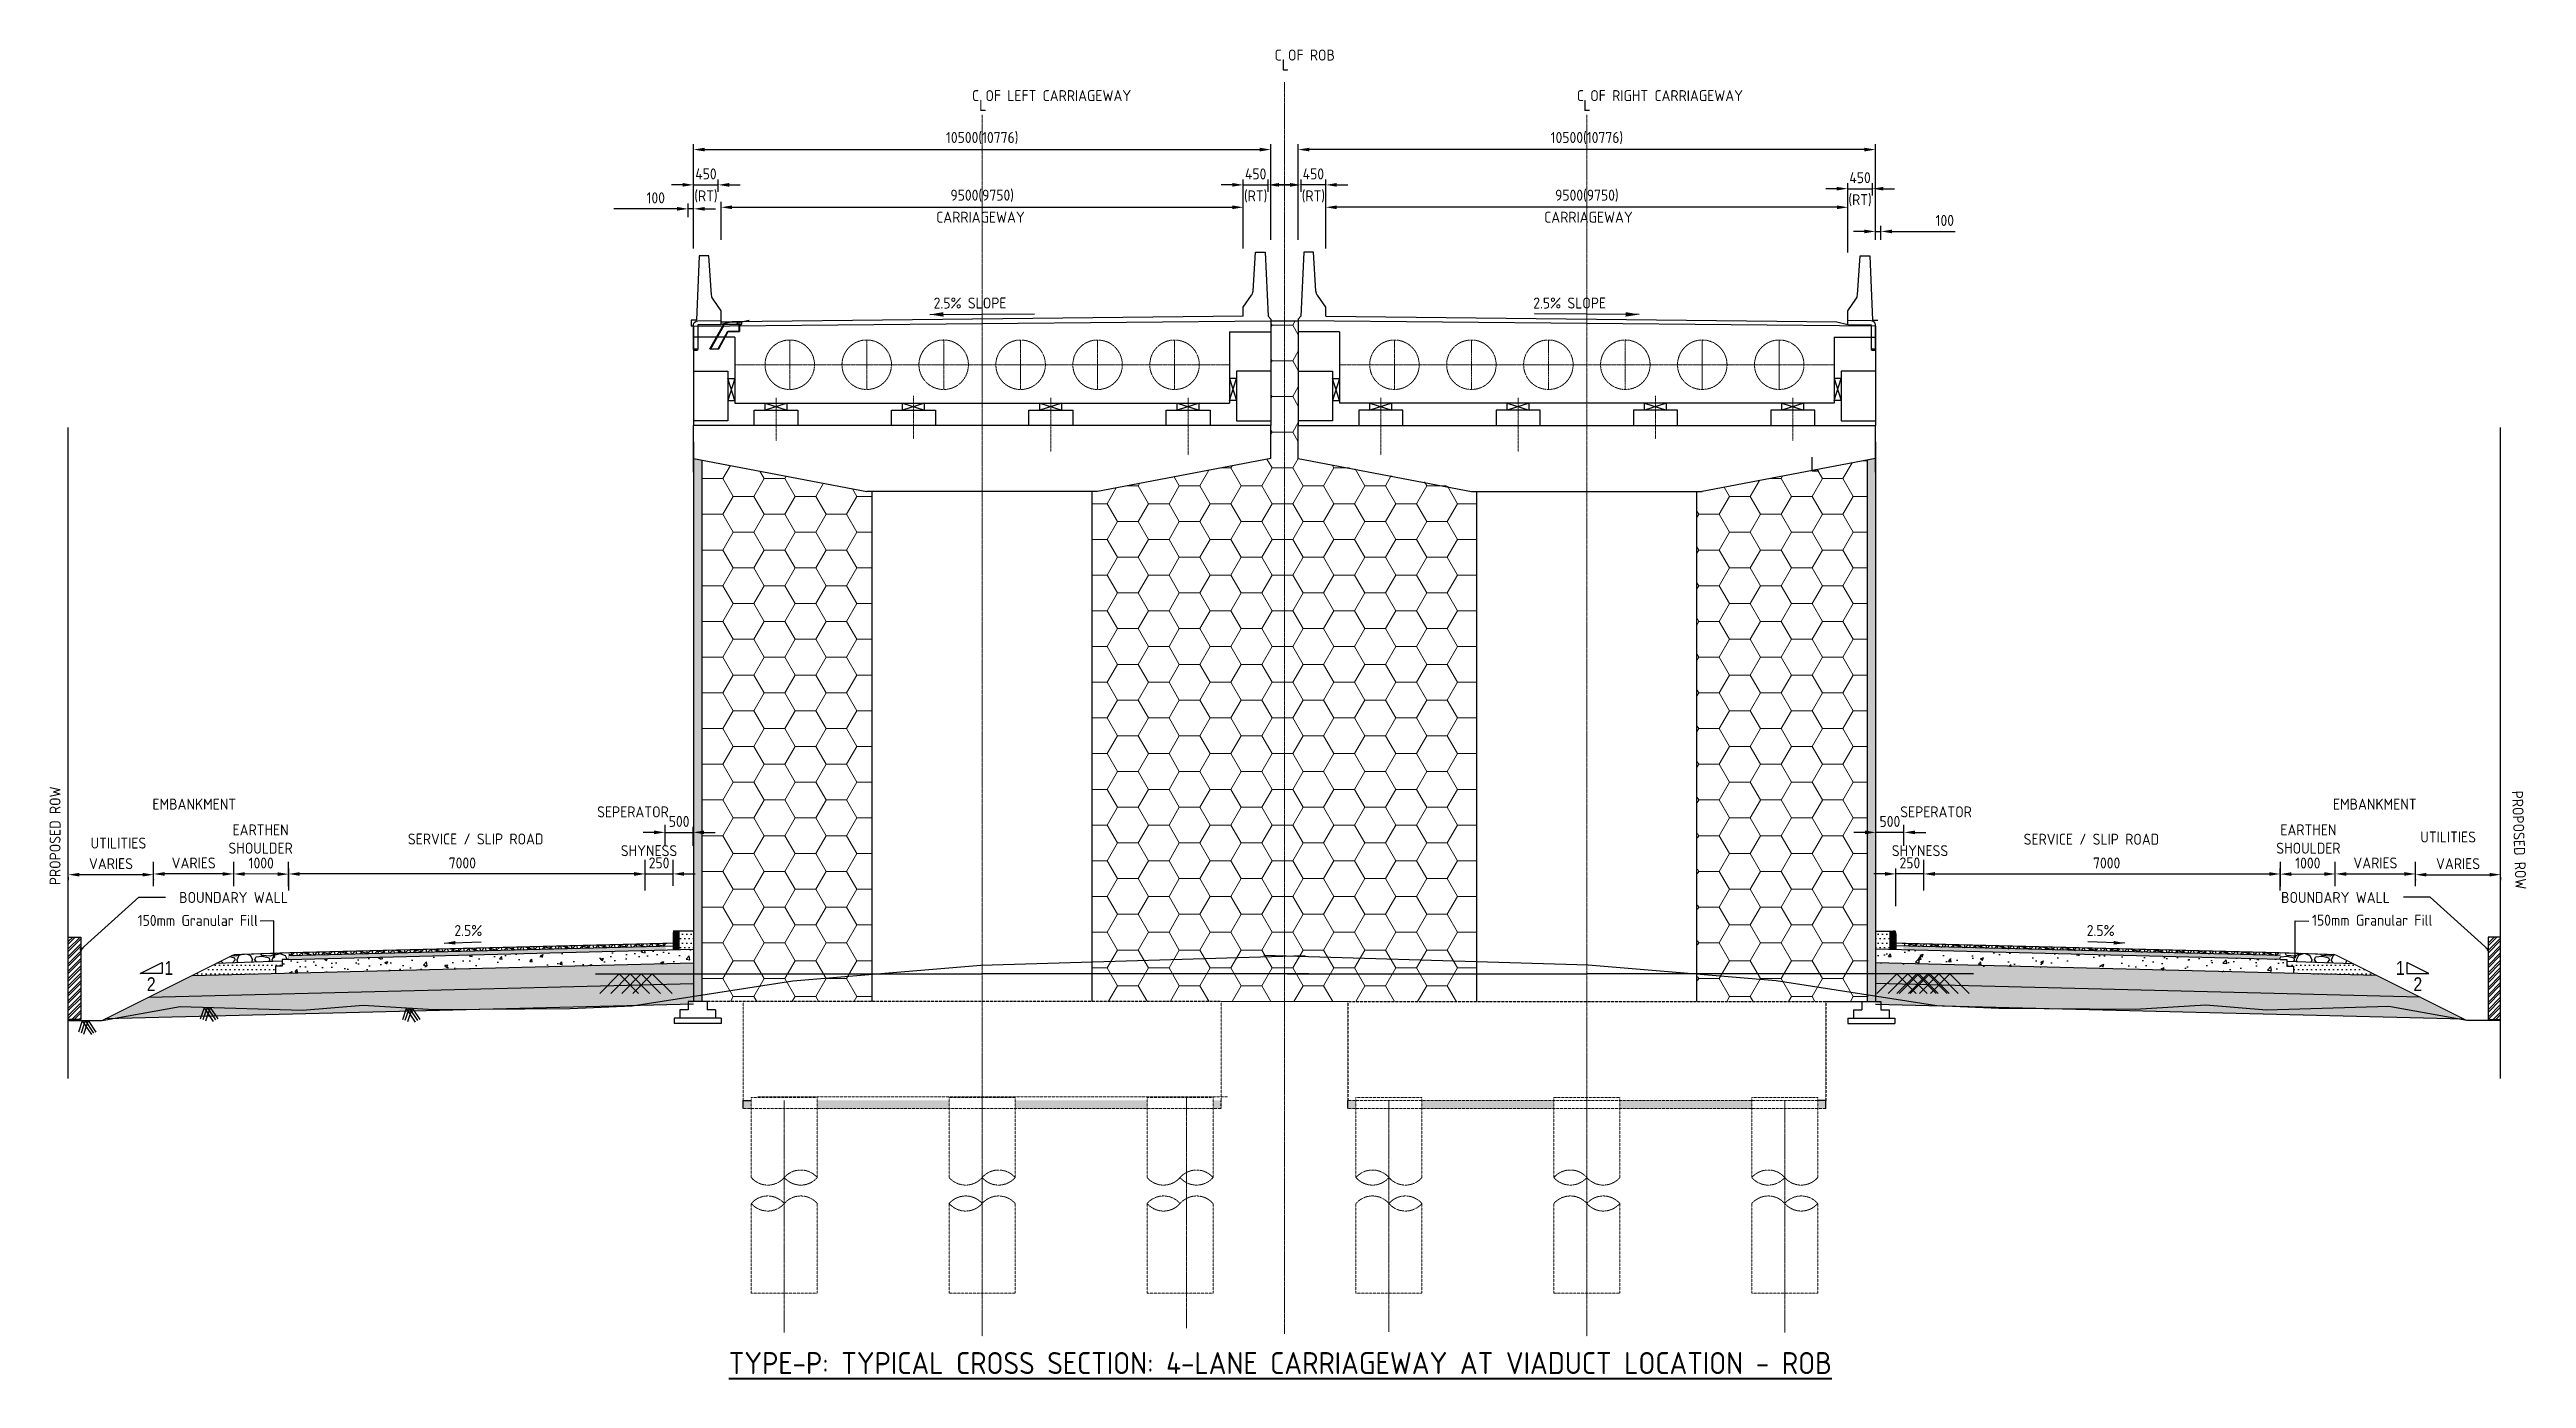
# Model space of a CAD drawing. Header units: millimetres. Extents: x 207528 to 778454, y -364692 to 101323.
# Drawn here: x 507558 to 552616, y -258001 to -233829 of the extents above; entities that cross this region are included whole.
import ezdxf

# ---------------------------------------------------------------- set-up
doc = ezdxf.new("R2010")
doc.units = ezdxf.units.MM
doc.linetypes.add('CENTER', pattern=[2, 1.25, -0.25, 0.25, -0.25])
doc.linetypes.add('HIDDEN', pattern=[0.375, 0.25, -0.125])
for name, color, linetype in [('01_1_sect-16 p&p ch-km 79260 to 84100$0$0-35-Curve-Text', 1, 'Continuous'), ('Dim', 253, 'Continuous'), ('Dimension', 253, 'Continuous'), ('hatch', 253, 'Continuous'), ('Proposed ROW', 241, 'MNEW'), ('Structure Main', 3, 'Continuous')]:
    doc.layers.add(name, color=color, linetype=linetype)
for name, color, linetype, lineweight in [('centreline', 1, 'CENTER', 0), ('DWG', 7, 'Continuous', 30), ('Structure', 7, 'Continuous', 30), ('Structure int.', 255, 'Continuous', 0), ('Text 2mm', 1, 'Continuous', 20), ('Text large', 7, 'Continuous', 40), ('Text small', 1, 'Continuous', 20)]:
    doc.layers.add(name, color=color, linetype=linetype, lineweight=lineweight)
doc.styles.add('DIM', font='ARIALN.TTF', dxfattribs={"height": 250})
doc.styles.add('isocp 100', font='isocp.shx', dxfattribs={"height": 200})
doc.styles.add('ROMANS', font='romans')
doc.styles.add('S', font='romans.shx')
doc.styles.get("Standard").update_dxf_attribs({"font": 'arial.ttf'})
doc.linetypes.add('MNEW', pattern='A,26.152623,-1.048632,["PROW",Standard,S=1.75,R=0,X=0,Y=-0.975095],-7.693777,26.152623', length=61.047655)
doc.dimstyles.new('DIM', dxfattribs={"dimtxt": 250, "dimasz": 200, "dimexe": 0.18, "dimexo": 0.0625, "dimgap": 0.09, "dimtad": 0, "dimtih": 1, "dimtoh": 1, "dimdec": 0, "dimzin": 0, "dimdsep": 46, "dimtxsty": 'DIM', "dimcen": 0.09, "dimclrd": 256, "dimclrt": 7, "dimadec": 0, "dimazin": 0, "dimtfac": 1, "dimtdec": 0, "dimtofl": 0, "dimtmove": 0, "dimatfit": 3, "dimfxl": 1, "dimtolj": 1, "dimtzin": 0, "dimarcsym": 0})
doc.dimstyles.new('new', dxfattribs={"dimtxt": 150, "dimasz": 150, "dimexe": 100, "dimexo": 0.1, "dimgap": 0.09, "dimtad": 0, "dimtih": 1, "dimtoh": 1, "dimdec": 0, "dimzin": 0, "dimdsep": 46, "dimtxsty": 'DIM', "dimcen": 0.09, "dimclrd": 256, "dimclrt": 252, "dimadec": 0, "dimazin": 0, "dimtfac": 1, "dimtdec": 0, "dimtofl": 0, "dimtmove": 0, "dimatfit": 3, "dimfxl": 1, "dimtolj": 1, "dimtzin": 0, "dimlwd": -1, "dimarcsym": 0})
doc.dimstyles.new('NH30A_100', dxfattribs={"dimscale": 100, "dimtxt": 2, "dimasz": 2, "dimexe": 1, "dimexo": 1, "dimgap": 1, "dimtad": 1, "dimdec": 0, "dimdsep": 46, "dimtxsty": 'isocp 100', "dimcen": 0.5, "dimclrd": 47, "dimclre": 47, "dimclrt": 1, "dimadec": 0, "dimazin": 0, "dimtfac": 1, "dimtdec": 0, "dimtmove": 0, "dimatfit": 3, "dimfxl": 1, "dimtolj": 1, "dimtzin": 0, "dimarcsym": 0})
doc.dimstyles.new('PS', dxfattribs={"dimscale": 0, "dimtxt": 2, "dimasz": 2, "dimexe": 1, "dimexo": 1, "dimgap": 1, "dimtad": 1, "dimdec": 0, "dimzin": 0, "dimdsep": 46, "dimtxsty": 'ROMANS', "dimcen": 1, "dimdle": 1, "dimclrd": 1, "dimclre": 1, "dimclrt": 7, "dimadec": 0, "dimazin": 0, "dimtfac": 1, "dimtdec": 0, "dimtmove": 2, "dimatfit": 3, "dimfxl": 200, "dimtvp": 250, "dimtolj": 1, "dimtzin": 0, "dimarcsym": 0})
pattern_1 = [(0, (-798670.75, -155545.36), (39.6875, 79.375), [0, -79.375])]
pattern_2 = [(0, (417663.99, -263781.83), (39.6875, 79.375), [0, -79.375])]
pattern_3 = [(228.012788, (418121.193, -263146.827), (-5080, -5715), [85.4304, -8457.621]), (184.96974, (418064.043, -263210.327), (7619.999997, 635.000036), [146.6012, -14513.5122]), (132.510447, (417917.993, -263223.027), (6350.000003, -6984.999998), [103.3704, -10233.6807]), (267.27369, (417670.343, -263381.777), (635.000001, 12700), [133.501, -13216.6094]), (292.833654, (417663.993, -263515.127), (-3175, 7620), [130.9084, -12959.952]), (357.27369, (417714.793, -263635.777), (-12700, 635.000001), [133.501, -13216.6094]), (37.69424, (417848.143, -263642.127), (-8254.9999996, -6350.0000005), [176.5484, -17478.2788]), (72.255328, (417987.843, -263534.177), (4445.000001, 13969.9999996), [166.68, -16501.3142]), (121.429566, (418038.643, -263375.427), (-5080.000001, 8254.9999996), [133.9532, -13261.3864]), (175.23636, (417968.793, -263261.127), (6985, -635.000001), [152.9283, -7493.4842]), (222.397438, (417816.393, -263248.427), (-7619.9999998, -6985.0000003), [197.7695, -19579.193]), (138.814075, (418298.993, -263388.127), (-4445, 3810), [67.501, -6682.6415]), (171.469234, (418248.193, -263343.677), (8255, -1269.9999986), [128.4205, -12713.6597]), (225, (418121.2, -263324.63), (-9e-14, -635), [89.8023, -808.2233]), (203.19859, (418076.74, -263248.43), (3175, 1270), [48.3603, -4787.6556]), (291.80141, (418032.29, -263267.48), (-635, 1905), [68.3914, -3351.1882]), (30.96376, (418057.69, -263330.98), (1905, 1270), [111.08, -3591.5745]), (161.56505, (418152.94, -263273.83), (1270, -635), [80.3218, -1927.7245]), (16.38954, (417663.993, -263267.477), (6350, 1905), [112.522, -11139.7067]), (70.346176, (417771.943, -263235.727), (-2540, -6985), [94.3997, -9345.554]), (293.19859, (418152.94, -263146.83), (-1270, 3175), [96.72, -4739.296]), (343.61046, (418191.043, -263235.727), (-6350, 1905), [112.522, -11139.7067]), (339.443955, (417663.99, -263661.18), (-3175, 1270), [108.5088, -5316.9336]), (294.77514, (417765.593, -263699.277), (-3175.000004, 6984.999998), [90.918, -9000.8983]), (66.80141, (418159.29, -263781.83), (1270, 3175), [96.72, -4739.296]), (17.354025, (418197.393, -263692.927), (-8255, -2540), [106.4457, -10538.094]), (69.443955, (417848.14, -263781.83), (-1270, -3175), [54.2544, -5371.188]), (101.30993, (418121.19, -263781.83), (-635, 2540), [32.3787, -3205.4987]), (165.96376, (418114.84, -263750.08), (1905, -635), [130.9084, -2487.2636]), (186.009006, (417987.843, -263718.327), (6350, 635), [121.3167, -12010.3412]), (303.69007, (418057.7, -263388.13), (-635, 1270), [91.581, -2197.944]), (353.157227, (418108.493, -263464.327), (10795, -1269.9999994), [159.8892, -15829.0023]), (60.945396, (418267.24, -263483.38), (-2540, -4445), [65.377, -6472.348]), (90, (418299, -263426.2), (-635, 635), [38.1, -596.9]), (120.256437, (417975.143, -263699.277), (2540, -4445), [88.2167, -8733.4852]), (48.012787, (417930.693, -263623.077), (5080, 5715), [170.8607, -8372.1905]), (0, (418045, -263496.1), (635, 635), [165.1, -469.9]), (325.304846, (418210.093, -263496.077), (6350.000002, -4444.999997), [100.4024, -9939.8292]), (254.054604, (418292.64, -263553.23), (-635, -2540), [92.4573, -4530.4125]), (207.645975, (418267.243, -263642.127), (-12065.0000004, -6349.999999), [150.5363, -14903.116]), (175.426079, (418133.893, -263711.977), (-8255, 635), [159.2574, -15766.4616])]
pattern_4 = [(50, (417664, -263781.83), (546.554, -47.8173), [57.15, -628.65]), (355, (417664, -263781.8), (-105.7303, 573.1705), [45.72, -502.9218]), (100.45144, (417709.54, -263785.8), (440.8237, 525.3533), [48.57, -534.2707]), (46.1842, (417664, -263629.4), (813.237, -126.127), [85.725, -942.975]), (96.63556, (417731.8, -263639.9), (712.2124, 742.2784), [72.855, -801.407]), (351.18415, (417664, -263629.4), (712.2124, 742.2784), [68.58, -754.379]), (21, (417740.2, -263667.53), (454.8432, -306.7956), [57.15, -628.65]), (326, (417740.2, -263667.5), (185.406, 552.564), [45.72, -502.92]), (71.45144, (417778.1, -263693.1), (640.2493, 245.7683), [48.57, -534.2698]), (37.5, (417664, -263781.83), (9.2658, 253.66512), [0, -496.824, 0, -510.54, 0, -504.825]), (7.5, (417664, -263781.83), (200.459, 300.5417), [0, -291.084, 0, -485.394, 0, -192.405]), (327.5, (417494.07, -263781.83), (406.7718, -17.18623), [0, -190.5, 0, -594.36, 0, -788.67]), (317.5, (417417.87, -263781.83), (444.3875, 76.2795), [0, -247.65, 0, -394.716, 0, -560.07])]
pattern_5 = [(45, (417663.993, -263781.827), (42.426407, -4e-15), [25, -35]), (45, (417674.6, -263781.827), (42.426407, -4e-15), [10, -50]), (45, (417663.993, -263771.22), (42.426407, -4e-15), [10, -50])]
pattern_6 = [(45, (417663.99, -263781.83), (-67.35192, 67.35192), []), (105, (417663.99, -263781.83), (-92.004435, -24.652514), []), (165, (417663.99, -263781.83), (-24.652514, -92.004435), [])]
pattern_7 = [(0, (463063.035, -327238.75), (39.6875, 79.375), [0, -79.375])]
pattern_8 = [(228.012788, (202318.88, -317703.504), (-5080.0000004, -5714.9999996), [85.4304, -8457.6209]), (184.969741, (202261.731, -317767.004), (7619.999997, 635.0000362), [146.6012, -14513.5122]), (132.510447, (202115.68, -317779.704), (6350.0000027, -6984.9999976), [103.3704, -10233.6807]), (267.273689, (201868.03, -317938.454), (635.0000013, 12700), [133.5011, -13216.6094]), (292.833654, (201861.68, -318071.804), (-3175.0000003, 7620), [130.9084, -12959.9519]), (357.273689, (201912.48, -318192.454), (-12700, 635.0000013), [133.5011, -13216.6094]), (37.6942405, (202045.831, -318198.804), (-8254.9999996, -6350.0000005), [176.5484, -17478.2788]), (72.255328, (202185.531, -318090.854), (4445.0000012, 13969.9999996), [166.6799, -16501.3142]), (121.429566, (202236.33, -317932.104), (-5080.0000007, 8254.9999996), [133.9532, -13261.3864]), (175.236358, (202166.48, -317817.804), (6985, -635.000001), [152.9283, -7493.4842]), (222.397438, (202014.081, -317805.104), (-7619.9999998, -6985.0000003), [197.7695, -19579.1931]), (138.814075, (202496.68, -317944.804), (-4445, 3810), [67.5011, -6682.6415]), (171.469234, (202445.88, -317900.354), (8255.0000002, -1269.9999986), [128.4205, -12713.6597]), (225, (202318.9, -317881.3), (-9e-14, -635), [89.8023, -808.2233]), (203.19859, (202274.43, -317805.1), (3175, 1270), [48.3603, -4787.6556]), (291.80141, (202229.98, -317824.15), (-635, 1905), [68.3914, -3351.1882]), (30.963757, (202255.38, -317887.65), (1905, 1270), [111.0799, -3591.5745]), (161.56505, (202350.63, -317830.5), (1270, -635), [80.3218, -1927.7245]), (16.38954, (201861.68, -317824.154), (6350, 1905), [112.522, -11139.7067]), (70.346176, (201969.63, -317792.404), (-2540, -6985), [94.3997, -9345.5539]), (293.19859, (202350.63, -317703.5), (-1270, 3175), [96.72, -4739.2959]), (343.61046, (202388.73, -317792.404), (-6350, 1904.9999996), [112.522, -11139.7067]), (339.443955, (201861.68, -318217.854), (-3175, 1270), [108.5088, -5316.9336]), (294.77514, (201963.28, -318255.954), (-3175.000004, 6984.9999983), [90.918, -9000.8983]), (66.80141, (202356.98, -318338.5), (1270, 3175), [96.72, -4739.2959]), (17.354025, (202395.08, -318249.604), (-8255, -2540.0000005), [106.4457, -10538.094]), (69.443955, (202045.83, -318338.504), (-1270, -3175), [54.2544, -5371.188]), (101.309932, (202318.88, -318338.5), (-635, 2540), [32.3787, -3205.4987]), (165.963757, (202312.53, -318306.75), (1905, -635), [130.9084, -2487.2636]), (186.009006, (202185.53, -318275.004), (6350, 635.0000003), [121.3167, -12010.3412]), (303.69007, (202255.38, -317944.8), (-635, 1270), [91.581, -2197.9441]), (353.1572266, (202306.181, -318021.004), (10795, -1269.9999994), [159.8892, -15829.0023]), (60.945396, (202464.93, -318040.054), (-2540, -4445), [65.3771, -6472.3481]), (90, (202496.7, -317982.9), (-635, 635), [38.1, -596.9]), (120.256437, (202172.83, -318255.954), (2539.9999997, -4445), [88.2167, -8733.4852]), (48.012787, (202128.38, -318179.754), (5080.0000004, 5714.9999996), [170.8607, -8372.1905]), (0, (202242.7, -318052.75), (635, 635), [165.1, -469.9]), (325.304846, (202407.78, -318052.754), (6350.0000024, -4444.9999966), [100.4024, -9939.8292]), (254.054604, (202490.33, -318109.9), (-635, -2540), [92.4573, -4530.4125]), (207.645975, (202464.931, -318198.804), (-12065.0000004, -6349.9999992), [150.5363, -14903.1161]), (175.426079, (202331.581, -318268.654), (-8255, 635), [159.2574, -15766.4616])]
pattern_9 = [(45, (192100.59, -306818.11), (-67.35192, 67.35192), []), (45, (192145.49, -306818.11), (-67.35192, 67.35192), [])]

msp = doc.modelspace()

# ---------------------------------------------------------------- texts
at = {"layer": 'Dim', "char_height": 250, "attachment_point": 5, "style": 'DIM'}
for s, insert in [('1', (509726.6, -250535.4, -410.7)), ('1', (550320.9, -250535.4, -410.7)), ('2', (509407.5, -250830.2, -410.7)), ('2', (550640, -250830.2, -410.7))]:
    msp.add_mtext_dynamic_manual_height_columns(s, width=5325.312, gutter_width=1250, heights=[0], dxfattribs=dict(at, insert=insert))
at = {"layer": 'Text 2mm', "color": 18, "ltscale": 0.08, "true_color": 0x000000, "style": 'S'}
msp.add_text('L', height=250, dxfattribs=at).set_placement((539572, -241494.7, 0.3))
at = {"layer": 'Text large', "insert": (529948.4, -257721.6), "char_height": 400, "width": 23582.39, "attachment_point": 5, "style": 'isocp 100'}
msp.add_mtext('{\\LTYPE-P: TYPICAL CROSS SECTION: 4-LANE CARRIAGEWAY AT VIADUCT LOCATION - ROB}', dxfattribs=at)
at = {"layer": 'Text small', "style": 'isocp 100'}
for s, p in [('C OF ROB', (529843.5, -234030, 183662.9)), ('L', (529973.8, -234206.2, 183662.9)), ('L', (529973.8, -234211.5, 183662.9)), ('C OF LEFT CARRIAGEWAY ', (524340.2, -234767.4, 183662.9)), ('L', (524470.5, -234943.6, 183662.9)), ('L', (524470.5, -234948.9, 183662.9)), ('C OF RIGHT CARRIAGEWAY ', (535342.2, -234767.4, 183662.9)), ('L', (535461.5, -234943.6, 183662.9)), ('L', (535461.5, -234948.9, 183662.9)), ('2.5%%% SLOPE', (523641.7, -238540.1, -0.7)), ('2.5%%% SLOPE', (534548.6, -238540.1, -0.7))]:
    msp.add_text(s, height=200, dxfattribs=at).set_placement(p)
at = {"layer": 'Text small', "char_height": 200, "style": 'isocp 100'}
for s, width, gutter_width, insert, attachment_point in [('CARRIAGEWAY', 6259.417, 1000, (523687.6, -236778, 0.3), 1), ('CARRIAGEWAY', 6259.417, 1000, (536359.9, -236778, 0.3), 3), ('SEPERATOR', 5325.312, 1250, (518171.4, -247695.5, -410.7), 5), ('SEPERATOR', 5325.312, 1250, (541876.1, -247695.5, -410.7), 5), ('UTILITIES', 5325.312, 1250, (508811.2, -248263.3, -410.7), 5), ('EARTHEN \\PSHOULDER', 5325.312, 1250, (511397.4, -248189.3, -410.7), 5), ('SERVICE / SLIP ROAD', 5325.312, 1250, (515310.5, -248189, -410.7), 5), ('SERVICE / SLIP ROAD', 5325.312, 1250, (544703, -248193.2, -410.7), 5), ('EARTHEN \\PSHOULDER', 5325.312, 1250, (548650, -248189.3, -410.7), 5), ('UTILITIES', 5325.312, 1250, (551191.9, -248152.6, -410.7), 5), ('SHYNESS', 5325.312, 1250, (518463.4, -248401.5, -410.7), 5), ('SHYNESS', 5325.312, 1250, (541584.1, -248401.5, -410.7), 5), ('BOUNDARY WALL', 5325.312, 1250, (510905.1, -249253.1, -410.7), 5), ('BOUNDARY WALL', 5325.312, 1250, (549142.4, -249253.1, -410.7), 5), ('2.5%', 5325.312, 1250, (515176.4, -249853.6, -410.7), 5), ('2.5%', 5325.312, 1250, (544871.1, -249853.6, -410.7), 5)]:
    msp.add_mtext_dynamic_manual_height_columns(s, width=width, gutter_width=gutter_width, heights=[0], dxfattribs=dict(at, insert=insert, attachment_point=attachment_point))
at = {"layer": 'Text small', "char_height": 200, "attachment_point": 5, "style": 'isocp 100'}
for insert, rotation in [((507659, -248130.9), 90), ((552483.8, -248208.5), 272.15501)]:
    msp.add_mtext_dynamic_manual_height_columns('PROPOSED ROW', width=5325.312, gutter_width=1250, heights=[0], dxfattribs=dict(at, insert=insert, rotation=rotation))
at = {"layer": 'Text small', "char_height": 200, "width": 5325.312, "attachment_point": 5, "style": 'isocp 100'}
for insert in [(510190.9, -247555.7, -410.7), (549856.5, -247555.7, -410.7)]:
    msp.add_mtext('\\A1;EMBANKMENT', dxfattribs=dict(at, insert=insert))
at = {"layer": 'Text small', "char_height": 200, "style": 'isocp 100'}
for insert, attachment_point in [((511349.6, -249670.4, -410.7), 6), ((548716.3, -249666.1, -410.7), 4)]:
    msp.add_mtext('\\A1;150mm Granular Fill', dxfattribs=dict(at, insert=insert, attachment_point=attachment_point))

# ---------------------------------------------------------------- blocks, each defined once
blk = doc.blocks.new('*D625')
at = {"layer": 'Defpoints', "color": 0, "transparency": 16777216}
for p in [(529274, -236698), (519774, -237389, 0), (529274, -237389, -1)]:
    blk.add_point(p, dxfattribs=at)
at = {"layer": 'Text small', "color": 47, "lineweight": -2, "transparency": 16777216}
for p, q in [((519774, -237289), (519774, -236598)), ((519974, -236698), (529074, -236698)), ((529274, -237289), (529274, -236598))]:
    blk.add_line(p, q, dxfattribs=at)
at = {"layer": 'Text small', "color": 47, "transparency": 16777216}
for points in [[(519974, -236665), (519974, -236732), (519774, -236698)], [(529074, -236665), (529074, -236732), (529274, -236698)]]:
    blk.add_solid(points, dxfattribs=at)
at = {"layer": 'Text small', "color": 1, "transparency": 16777216, "insert": (524524, -236488), "char_height": 200, "attachment_point": 5, "style": 'isocp 100'}
blk.add_mtext('\\A1;9500(9750)', dxfattribs=at)
blk = doc.blocks.new('*D618')
at = {"layer": 'Defpoints', "color": 0, "transparency": 16777216}
for p in [(529774, -235649), (519274, -237389, 0), (529774, -237389, -1)]:
    blk.add_point(p, dxfattribs=at)
at = {"layer": 'Text small', "color": 47, "lineweight": -2, "transparency": 16777216}
for p, q in [((519274, -237289), (519274, -235549)), ((519474, -235649), (529574, -235649)), ((529774, -237289), (529774, -235549))]:
    blk.add_line(p, q, dxfattribs=at)
at = {"layer": 'Text small', "color": 47, "transparency": 16777216}
for points in [[(519474, -235616), (519474, -235682), (519274, -235649)], [(529574, -235616), (529574, -235682), (529774, -235649)]]:
    blk.add_solid(points, dxfattribs=at)
at = {"layer": 'Text small', "color": 1, "transparency": 16777216, "insert": (524524, -235439), "char_height": 200, "attachment_point": 5, "style": 'isocp 100'}
blk.add_mtext('\\A1;10500(10776)', dxfattribs=at)
blk = doc.blocks.new('*D623')
at = {"layer": 'Defpoints', "color": 0, "transparency": 16777216}
for p in [(530774, -236698), (530774, -237389, -1), (540274, -237389, 0)]:
    blk.add_point(p, dxfattribs=at)
at = {"layer": 'Text small', "color": 47, "lineweight": -2, "transparency": 16777216}
for p, q in [((530774, -237289), (530774, -236598)), ((540074, -236698), (530974, -236698)), ((540274, -237289), (540274, -236598))]:
    blk.add_line(p, q, dxfattribs=at)
at = {"layer": 'Text small', "color": 47, "transparency": 16777216}
for points in [[(530974, -236665), (530974, -236732), (530774, -236698)], [(540074, -236665), (540074, -236732), (540274, -236698)]]:
    blk.add_solid(points, dxfattribs=at)
at = {"layer": 'Text small', "color": 1, "transparency": 16777216, "insert": (535524, -236488), "char_height": 200, "attachment_point": 5, "rotation": 360, "style": 'isocp 100'}
blk.add_mtext('\\A1;9500(9750)', dxfattribs=at)
blk = doc.blocks.new('*D615')
at = {"layer": 'Defpoints', "color": 0, "transparency": 16777216}
for p in [(530274, -235649), (530274, -237389, -1), (540774, -237389, 0)]:
    blk.add_point(p, dxfattribs=at)
at = {"layer": 'Text small', "color": 47, "lineweight": -2, "transparency": 16777216}
for p, q in [((530274, -237289), (530274, -235549)), ((540574, -235649), (530474, -235649)), ((540774, -237289), (540774, -235549))]:
    blk.add_line(p, q, dxfattribs=at)
at = {"layer": 'Text small', "color": 47, "transparency": 16777216}
for points in [[(530474, -235616), (530474, -235682), (530274, -235649)], [(540574, -235616), (540574, -235682), (540774, -235649)]]:
    blk.add_solid(points, dxfattribs=at)
at = {"layer": 'Text small', "color": 1, "transparency": 16777216, "insert": (535524, -235439), "char_height": 200, "attachment_point": 5, "style": 'isocp 100'}
blk.add_mtext('\\A1;10500(10776)', dxfattribs=at)
blk = doc.blocks.new('*D674')
at = {"layer": 'Defpoints', "color": 0, "transparency": 16777216}
for p in [(519266, -248069), (518756, -248416), (519266, -248416)]:
    blk.add_point(p, dxfattribs=at)
at = {"layer": 'Text small', "color": 47, "lineweight": -2, "transparency": 16777216}
for p, q in [((518556, -248069), (518356, -248069)), ((518756, -248316), (518756, -247969)), ((518756, -248069), (519266, -248069)), ((519266, -248316), (519266, -247969)), ((519466, -248069), (519666, -248069))]:
    blk.add_line(p, q, dxfattribs=at)
at = {"layer": 'Text small', "color": 47, "transparency": 16777216}
for points in [[(518556, -248035), (518556, -248102), (518756, -248069)], [(519466, -248035), (519466, -248102), (519266, -248069)]]:
    blk.add_solid(points, dxfattribs=at)
at = {"layer": 'Text small', "color": 1, "transparency": 16777216, "insert": (519011, -247869), "char_height": 200, "attachment_point": 5, "style": 'isocp 100'}
blk.add_mtext('\\A1;500', dxfattribs=at)
blk = doc.blocks.new('*D675')
at = {"layer": 'Defpoints', "color": 0, "transparency": 16777216}
for p in [(511911, -248825), (511911, -249227), (518394, -249227)]:
    blk.add_point(p, dxfattribs=at)
at = {"layer": 'Text small', "color": 47, "lineweight": -2, "transparency": 16777216}
for p, q in [((511911, -249127), (511911, -248725)), ((518194, -248825), (512111, -248825)), ((518394, -249127), (518394, -248725))]:
    blk.add_line(p, q, dxfattribs=at)
at = {"layer": 'Text small', "color": 47, "transparency": 16777216}
for points in [[(512111, -248792), (512111, -248858), (511911, -248825)], [(518194, -248792), (518194, -248858), (518394, -248825)]]:
    blk.add_solid(points, dxfattribs=at)
at = {"layer": 'Text small', "color": 1, "transparency": 16777216, "insert": (515068, -248625), "char_height": 200, "attachment_point": 5, "style": 'isocp 100'}
blk.add_mtext('\\A1;7000', dxfattribs=at)
blk = doc.blocks.new('*D676')
at = {"layer": 'Defpoints', "color": 0, "transparency": 16777216}
for p in [(507900, -248781), (507900, -248838), (509451, -248825)]:
    blk.add_point(p, dxfattribs=at)
at = {"layer": 'Text small', "color": 47, "lineweight": -2, "transparency": 16777216}
for p, q in [((507900, -248881), (507900, -248938)), ((509251, -248838), (508100, -248838)), ((509451, -248925), (509451, -248938))]:
    blk.add_line(p, q, dxfattribs=at)
at = {"layer": 'Text small', "color": 47, "transparency": 16777216}
for points in [[(508100, -248805), (508100, -248871), (507900, -248838)], [(509251, -248805), (509251, -248871), (509451, -248838)]]:
    blk.add_solid(points, dxfattribs=at)
at = {"layer": 'Text small', "color": 1, "transparency": 16777216, "insert": (508676, -248638), "char_height": 200, "attachment_point": 5, "style": 'isocp 100'}
blk.add_mtext('\\A1;VARIES', dxfattribs=at)
blk = doc.blocks.new('*D677')
at = {"layer": 'Defpoints', "color": 0, "transparency": 16777216}
for p in [(518392, -249141), (518902, -248824), (518902, -249141)]:
    blk.add_point(p, dxfattribs=at)
at = {"layer": 'Text small', "color": 47, "lineweight": -2, "transparency": 16777216}
for p, q in [((518192, -248824), (517992, -248824)), ((518392, -249041), (518392, -248724)), ((518392, -248824), (518902, -248824)), ((518902, -249041), (518902, -248724)), ((519102, -248824), (519302, -248824))]:
    blk.add_line(p, q, dxfattribs=at)
at = {"layer": 'Text small', "color": 47, "transparency": 16777216}
for points in [[(518192, -248790), (518192, -248857), (518392, -248824)], [(519102, -248790), (519102, -248857), (518902, -248824)]]:
    blk.add_solid(points, dxfattribs=at)
at = {"layer": 'Text small', "color": 1, "transparency": 16777216, "insert": (518647, -248624), "char_height": 200, "attachment_point": 5, "style": 'isocp 100'}
blk.add_mtext('\\A1;250', dxfattribs=at)
blk = doc.blocks.new('*D678')
at = {"layer": 'Defpoints', "color": 0, "transparency": 16777216}
for p in [(510908, -248825), (510908, -248825), (511908, -248828)]:
    blk.add_point(p, dxfattribs=at)
at = {"layer": 'Text small', "color": 47, "lineweight": -2, "transparency": 16777216}
blk.add_line((511708, -248828), (511108, -248825), dxfattribs=at)
at = {"layer": 'Text small', "color": 47, "transparency": 16777216}
for points in [[(511108, -248792), (511108, -248859), (510908, -248825)], [(511708, -248794), (511708, -248861), (511908, -248828)]]:
    blk.add_solid(points, dxfattribs=at)
at = {"layer": 'Text small', "color": 1, "transparency": 16777216, "insert": (511409, -248626), "char_height": 200, "attachment_point": 5, "rotation": 359.784, "style": 'isocp 100'}
blk.add_mtext('\\A1;1000', dxfattribs=at)
blk = doc.blocks.new('*D679')
at = {"layer": 'Defpoints', "color": 0, "transparency": 16777216}
for p in [(509451, -248825), (509451, -248825), (510908, -248825)]:
    blk.add_point(p, dxfattribs=at)
at = {"layer": 'Text small', "color": 47, "lineweight": -2, "transparency": 16777216}
blk.add_line((510708, -248825), (509651, -248825), dxfattribs=at)
at = {"layer": 'Text small', "color": 47, "transparency": 16777216}
for points in [[(509651, -248791), (509651, -248858), (509451, -248825)], [(510708, -248792), (510708, -248858), (510908, -248825)]]:
    blk.add_solid(points, dxfattribs=at)
at = {"layer": 'Text small', "color": 1, "transparency": 16777216, "insert": (510180, -248625), "char_height": 200, "attachment_point": 5, "rotation": 359.9908, "style": 'isocp 100'}
blk.add_mtext('\\A1;VARIES', dxfattribs=at)
blk = doc.blocks.new('*D682')
at = {"layer": 'Defpoints', "color": 0, "transparency": 16777216}
for p in [(540782, -248069), (540782, -248416), (541292, -248416)]:
    blk.add_point(p, dxfattribs=at)
at = {"layer": 'Text small', "color": 47, "lineweight": -2, "transparency": 16777216}
for p, q in [((540582, -248069), (540382, -248069)), ((540782, -248316), (540782, -247969)), ((541292, -248069), (540782, -248069)), ((541292, -248316), (541292, -247969)), ((541492, -248069), (541692, -248069))]:
    blk.add_line(p, q, dxfattribs=at)
at = {"layer": 'Text small', "color": 47, "transparency": 16777216}
for points in [[(540582, -248035), (540582, -248102), (540782, -248069)], [(541492, -248035), (541492, -248102), (541292, -248069)]]:
    blk.add_solid(points, dxfattribs=at)
at = {"layer": 'Text small', "color": 1, "transparency": 16777216, "insert": (541037, -247869), "char_height": 200, "attachment_point": 5, "style": 'isocp 100'}
blk.add_mtext('\\A1;500', dxfattribs=at)
blk = doc.blocks.new('*D683')
at = {"layer": 'Defpoints', "color": 0, "transparency": 16777216}
for p in [(548136, -248825), (541653, -249227), (548136, -249227)]:
    blk.add_point(p, dxfattribs=at)
at = {"layer": 'Text small', "color": 47, "lineweight": -2, "transparency": 16777216}
for p, q in [((541653, -249127), (541653, -248725)), ((541853, -248825), (547936, -248825)), ((548136, -249127), (548136, -248725))]:
    blk.add_line(p, q, dxfattribs=at)
at = {"layer": 'Text small', "color": 47, "transparency": 16777216}
for points in [[(541853, -248792), (541853, -248858), (541653, -248825)], [(547936, -248792), (547936, -248858), (548136, -248825)]]:
    blk.add_solid(points, dxfattribs=at)
at = {"layer": 'Text small', "color": 1, "transparency": 16777216, "insert": (544980, -248625), "char_height": 200, "attachment_point": 5, "style": 'isocp 100'}
blk.add_mtext('\\A1;7000', dxfattribs=at)
blk = doc.blocks.new('*D684')
at = {"layer": 'Defpoints', "color": 0, "transparency": 16777216}
for p in [(550597, -248825), (552147, -248781), (552147, -248838)]:
    blk.add_point(p, dxfattribs=at)
at = {"layer": 'Text small', "color": 47, "lineweight": -2, "transparency": 16777216}
for p, q in [((550597, -248925), (550597, -248938)), ((550797, -248838), (551947, -248838)), ((552147, -248881), (552147, -248938))]:
    blk.add_line(p, q, dxfattribs=at)
at = {"layer": 'Text small', "color": 47, "transparency": 16777216}
for points in [[(550797, -248805), (550797, -248871), (550597, -248838)], [(551947, -248805), (551947, -248871), (552147, -248838)]]:
    blk.add_solid(points, dxfattribs=at)
at = {"layer": 'Text small', "color": 1, "transparency": 16777216, "insert": (551372, -248638), "char_height": 200, "attachment_point": 5, "style": 'isocp 100'}
blk.add_mtext('\\A1;VARIES', dxfattribs=at)
blk = doc.blocks.new('*D685')
at = {"layer": 'Defpoints', "color": 0, "transparency": 16777216}
for p in [(541145, -248824), (541145, -249141), (541655, -249141)]:
    blk.add_point(p, dxfattribs=at)
at = {"layer": 'Text small', "color": 47, "lineweight": -2, "transparency": 16777216}
for p, q in [((540945, -248824), (540745, -248824)), ((541145, -249041), (541145, -248724)), ((541655, -248824), (541145, -248824)), ((541655, -249041), (541655, -248724)), ((541855, -248824), (542055, -248824))]:
    blk.add_line(p, q, dxfattribs=at)
at = {"layer": 'Text small', "color": 47, "transparency": 16777216}
for points in [[(540945, -248790), (540945, -248857), (541145, -248824)], [(541855, -248790), (541855, -248857), (541655, -248824)]]:
    blk.add_solid(points, dxfattribs=at)
at = {"layer": 'Text small', "color": 1, "transparency": 16777216, "insert": (541400, -248624), "char_height": 200, "attachment_point": 5, "style": 'isocp 100'}
blk.add_mtext('\\A1;250', dxfattribs=at)
blk = doc.blocks.new('*D680')
at = {"layer": 'Defpoints', "color": 0, "transparency": 16777216}
for p in [(548140, -248828), (549139, -248825), (549139, -248825)]:
    blk.add_point(p, dxfattribs=at)
at = {"layer": 'Text small', "color": 47, "lineweight": -2, "transparency": 16777216}
blk.add_line((548340, -248828), (548939, -248825), dxfattribs=at)
at = {"layer": 'Text small', "color": 47, "transparency": 16777216}
for points in [[(548340, -248794), (548340, -248861), (548140, -248828)], [(548939, -248792), (548939, -248859), (549139, -248825)]]:
    blk.add_solid(points, dxfattribs=at)
at = {"layer": 'Text small', "color": 1, "transparency": 16777216, "insert": (548639, -248626), "char_height": 200, "attachment_point": 5, "rotation": 0.216, "style": 'isocp 100'}
blk.add_mtext('\\A1;1000', dxfattribs=at)
blk = doc.blocks.new('*D681')
at = {"layer": 'Defpoints', "color": 0, "transparency": 16777216}
for p in [(549139, -248825), (550597, -248825), (550597, -248825)]:
    blk.add_point(p, dxfattribs=at)
at = {"layer": 'Text small', "color": 47, "lineweight": -2, "transparency": 16777216}
blk.add_line((549339, -248825), (550397, -248825), dxfattribs=at)
at = {"layer": 'Text small', "color": 47, "transparency": 16777216}
for points in [[(549339, -248792), (549339, -248858), (549139, -248825)], [(550397, -248791), (550397, -248858), (550597, -248825)]]:
    blk.add_solid(points, dxfattribs=at)
at = {"layer": 'Text small', "color": 1, "transparency": 16777216, "insert": (549868, -248625), "char_height": 200, "attachment_point": 5, "rotation": 0.0092, "style": 'isocp 100'}
blk.add_mtext('\\A1;VARIES', dxfattribs=at)
blk = doc.blocks.new('*D786')
at = {"layer": 'Defpoints', "color": 0, "transparency": 16777216}
for p in [(529724, -236291), (529724, -236518), (529274, -237549)]:
    blk.add_point(p, dxfattribs=at)
at = {"layer": 'Text small', "color": 47, "lineweight": -2, "transparency": 16777216}
for p, q in [((529074, -236291), (528874, -236291)), ((529274, -237449), (529274, -236191)), ((529274, -236291), (529724, -236291)), ((529724, -236418), (529724, -236191)), ((529924, -236291), (530124, -236291))]:
    blk.add_line(p, q, dxfattribs=at)
at = {"layer": 'Text small', "color": 47, "transparency": 16777216}
for points in [[(529074, -236257), (529074, -236324), (529274, -236291)], [(529924, -236257), (529924, -236324), (529724, -236291)]]:
    blk.add_solid(points, dxfattribs=at)
at = {"layer": 'Text small', "color": 1, "transparency": 16777216, "char_height": 200, "attachment_point": 5, "style": 'isocp 100'}
for s, insert in [('\\A1;450', (529499, -236091)), ('\\A1;(RT)', (529499, -236501))]:
    blk.add_mtext(s, dxfattribs=dict(at, insert=insert))
blk = doc.blocks.new('*D787')
at = {"layer": 'Defpoints', "color": 0, "transparency": 16777216}
for p in [(540719, -236360), (540719, -236587), (540269, -237618)]:
    blk.add_point(p, dxfattribs=at)
at = {"layer": 'Text small', "color": 47, "lineweight": -2, "transparency": 16777216}
for p, q in [((540069, -236360), (539869, -236360)), ((540269, -237518), (540269, -236260)), ((540269, -236360), (540719, -236360)), ((540719, -236487), (540719, -236260)), ((540919, -236360), (541119, -236360))]:
    blk.add_line(p, q, dxfattribs=at)
at = {"layer": 'Text small', "color": 47, "transparency": 16777216}
for points in [[(540069, -236327), (540069, -236393), (540269, -236360)], [(540919, -236327), (540919, -236393), (540719, -236360)]]:
    blk.add_solid(points, dxfattribs=at)
at = {"layer": 'Text small', "color": 1, "transparency": 16777216, "char_height": 200, "attachment_point": 5, "style": 'isocp 100'}
for s, insert in [('\\A1;450', (540494, -236160)), ('\\A1;(RT)', (540494, -236570))]:
    blk.add_mtext(s, dxfattribs=dict(at, insert=insert))
blk = doc.blocks.new('*D807')
at = {"layer": 'Defpoints', "color": 0, "transparency": 16777216}
for p in [(530324, -236291), (530324, -236518), (530774, -237549)]:
    blk.add_point(p, dxfattribs=at)
at = {"layer": 'Text small', "color": 47, "lineweight": -2, "transparency": 16777216}
for p, q in [((530124, -236291), (529924, -236291)), ((530324, -236418), (530324, -236191)), ((530774, -236291), (530324, -236291)), ((530774, -237449), (530774, -236191)), ((530974, -236291), (531174, -236291))]:
    blk.add_line(p, q, dxfattribs=at)
at = {"layer": 'Text small', "color": 47, "transparency": 16777216}
for points in [[(530124, -236257), (530124, -236324), (530324, -236291)], [(530974, -236257), (530974, -236324), (530774, -236291)]]:
    blk.add_solid(points, dxfattribs=at)
at = {"layer": 'Text small', "color": 1, "transparency": 16777216, "char_height": 200, "attachment_point": 5, "style": 'isocp 100'}
for s, insert in [('\\A1;450', (530549, -236091)), ('\\A1;(RT)', (530549, -236501))]:
    blk.add_mtext(s, dxfattribs=dict(at, insert=insert))
blk = doc.blocks.new('*D808')
at = {"layer": 'Defpoints', "color": 0, "transparency": 16777216}
for p in [(519724, -236291), (519724, -236518), (519274, -237549)]:
    blk.add_point(p, dxfattribs=at)
at = {"layer": 'Text small', "color": 47, "lineweight": -2, "transparency": 16777216}
for p, q in [((519074, -236291), (518874, -236291)), ((519274, -237449), (519274, -236191)), ((519274, -236291), (519724, -236291)), ((519724, -236418), (519724, -236191)), ((519924, -236291), (520124, -236291))]:
    blk.add_line(p, q, dxfattribs=at)
at = {"layer": 'Text small', "color": 47, "transparency": 16777216}
for points in [[(519074, -236257), (519074, -236324), (519274, -236291)], [(519924, -236257), (519924, -236324), (519724, -236291)]]:
    blk.add_solid(points, dxfattribs=at)
at = {"layer": 'Text small', "color": 1, "transparency": 16777216, "char_height": 200, "attachment_point": 5, "style": 'isocp 100'}
for s, insert in [('\\A1;450', (519499, -236091)), ('\\A1;(RT)', (519499, -236501))]:
    blk.add_mtext(s, dxfattribs=dict(at, insert=insert))
blk = doc.blocks.new('*D809')
at = {"layer": 'Defpoints', "color": 0, "transparency": 16777216}
for p in [(519175, -236727), (519175, -236979), (519275, -236979)]:
    blk.add_point(p, dxfattribs=at)
at = {"layer": 'Text small', "color": 47, "lineweight": -2, "transparency": 16777216}
for p, q in [((518975, -236727), (517825, -236727)), ((519175, -236879), (519175, -236627)), ((519275, -236727), (519175, -236727)), ((519275, -236879), (519275, -236627)), ((519475, -236727), (519675, -236727))]:
    blk.add_line(p, q, dxfattribs=at)
at = {"layer": 'Text small', "color": 47, "transparency": 16777216}
for points in [[(518975, -236693), (518975, -236760), (519175, -236727)], [(519475, -236693), (519475, -236760), (519275, -236727)]]:
    blk.add_solid(points, dxfattribs=at)
at = {"layer": 'Text small', "color": 1, "transparency": 16777216, "insert": (518300, -236527), "char_height": 200, "attachment_point": 5, "style": 'isocp 100'}
blk.add_mtext('\\A1;     100', dxfattribs=at)
blk = doc.blocks.new('*D810')
at = {"layer": 'Defpoints', "color": 0, "transparency": 16777216}
for p in [(540774, -237138), (540774, -237389), (540874, -237389)]:
    blk.add_point(p, dxfattribs=at)
at = {"layer": 'Text small', "color": 47, "lineweight": -2, "transparency": 16777216}
for p, q in [((540574, -237138), (540374, -237138)), ((540774, -237289), (540774, -237038)), ((540774, -237138), (540874, -237138)), ((540874, -237289), (540874, -237038)), ((541074, -237138), (542224, -237138))]:
    blk.add_line(p, q, dxfattribs=at)
at = {"layer": 'Text small', "color": 47, "transparency": 16777216}
for points in [[(540574, -237105), (540574, -237171), (540774, -237138)], [(541074, -237105), (541074, -237171), (540874, -237138)]]:
    blk.add_solid(points, dxfattribs=at)
at = {"layer": 'Text small', "color": 1, "transparency": 16777216, "insert": (541749, -236938), "char_height": 200, "attachment_point": 5, "style": 'isocp 100'}
blk.add_mtext('\\A1;     100', dxfattribs=at)

# ---------------------------------------------------------------- dimensions: what is measured, and where the dimension line sits
at = {"layer": 'Text small'}
for base, p1, p2, text, picture, middle in [((529773.7, -235649, 0.3), (519273.7, -237389.2), (529773.7, -237389.2, -0.6), '<>(10776)', '*D618', (524523.7, -235439, 0.3)), ((507900.2, -248838.1, -410.7), (509450.9, -248824.5, -410.7), (507900.2, -248780.7, -410.7), 'VARIES', '*D676', (508675.6, -248638.1, -410.7))]:
    dim = msp.add_linear_dim(base=base, p1=p1, p2=p2, text=text, dimstyle='NH30A_100', dxfattribs=at)
    dim.commit()
    dim.dimension.update_dxf_attribs({"geometry": picture, "text_midpoint": middle})
for base, p1, p2, text, picture, middle in [((530273.7, -235649, 0.3), (540773.7, -237389.2), (530273.7, -237389.2, -0.6), '<>(10776)', '*D615', (535523.7, -235439, 0.3)), ((552147.2, -248838.1, -410.7), (550596.5, -248824.5, -410.7), (552147.2, -248780.7, -410.7), 'VARIES', '*D684', (551371.9, -248638.1, -410.7))]:
    dim = msp.add_linear_dim(base=base, p1=p1, p2=p2, angle=180, text=text, dimstyle='NH30A_100', dxfattribs=at)
    dim.commit()
    dim.dimension.update_dxf_attribs({"geometry": picture, "text_midpoint": middle})
for base, p1, p2, picture, middle in [((519723.7, -236290.7, 0), (519273.9, -237548.7, 0), (519723.7, -236518.1, 0), '*D808', (519498.8, -236290.7, 0)), ((529723.7, -236290.7, -0.6), (529273.9, -237548.7, -0.6), (529723.7, -236518.1, -0.6), '*D786', (529498.8, -236290.7, -0.6)), ((540718.7, -236360), (540268.9, -237617.9), (540718.7, -236587.3), '*D787', (540493.8, -236360))]:
    dim = msp.add_linear_dim(base=base, p1=p1, p2=p2, text='450\\X(RT)', dimstyle='NH30A_100', dxfattribs=at)
    dim.commit()
    dim.dimension.update_dxf_attribs({"geometry": picture, "text_midpoint": middle, "dimtype": 160})
for base, p1, p2, angle, text, picture, middle, dimtype in [((530323.7, -236290.7, -0.6), (530773.6, -237548.7, -0.6), (530323.7, -236518.1, -0.6), 180, '450\\X(RT)', '*D807', (530548.7, -236290.7, -0.6), 160), ((519175.3, -236726.7), (519275.2, -236978.9), (519175.3, -236978.9), 180, '     <>', '*D809', (518300.2, -236726.7), 161), ((540773.7, -237137.9), (540873.6, -237389.2), (540773.7, -237389.2), 180, '     <>', '*D810', (541748.7, -237137.9), 161), ((519265.9, -248068.5, -410.7), (518755.6, -248416.3, -410.7), (519265.9, -248416.3, -410.7), 0, '500', '*D674', (519010.7, -248068.5, -410.7), 161), ((540781.6, -248068.5, -410.7), (541291.9, -248416.3, -410.7), (540781.6, -248416.3, -410.7), 180, '500', '*D682', (541036.7, -248068.5, -410.7), 161), ((511911.3, -248825.2, -410.7), (518394.2, -249227.3, -410.7), (511911.3, -249227.3, -410.7), 180, '7000', '*D675', (515067.9, -248825.2, -410.7), 161), ((518902.4, -248823.8, -410.7), (518392.1, -249141, -410.7), (518902.4, -249141, -410.7), 0, '250', '*D677', (518647.2, -248823.8, -410.7), 161), ((541145.1, -248823.8, -410.7), (541655.4, -249141, -410.7), (541145.1, -249141, -410.7), 180, '250', '*D685', (541400.2, -248823.8, -410.7), 161), ((548136.2, -248825.2, -410.7), (541653.2, -249227.3, -410.7), (548136.2, -249227.3, -410.7), 0, '7000', '*D683', (544979.5, -248825.2, -410.7), 161)]:
    dim = msp.add_linear_dim(base=base, p1=p1, p2=p2, angle=angle, text=text, dimstyle='NH30A_100', dxfattribs=at)
    dim.commit()
    dim.dimension.update_dxf_attribs({"geometry": picture, "text_midpoint": middle, "dimtype": dimtype})
for p1, p2, distance, text, picture, middle in [((519773.7, -237389.2), (529273.7, -237389.2, -0.6), 691, '<>(9750)', '*D625', (524523.7, -236488.2, 0.3)), ((540273.7, -237389.2), (530773.7, -237389.2, -0.6), -691, '<>(9750)', '*D623', (535523.7, -236488.2, 0.3)), ((510908.2, -248824.9, -410.7), (509450.9, -248824.7, -410.7), 0, 'VARIES', '*D679', (510179.6, -248624.8, -410.7)), ((549139.2, -248824.9, -410.7), (550596.5, -248824.7, -410.7), 0, 'VARIES', '*D681', (549867.8, -248624.8, -410.7))]:
    dim = msp.add_aligned_dim(p1=p1, p2=p2, distance=distance, text=text, dimstyle='NH30A_100', dxfattribs=at)
    dim.commit()
    dim.dimension.update_dxf_attribs({"geometry": picture, "text_midpoint": middle})
for p1, p2, picture, middle in [((511907.8, -248828.3, -410.7), (510908.2, -248824.6, -410.7), '*D678', (511408.8, -248626.5, -410.7)), ((548139.7, -248828.3, -410.7), (549139.2, -248824.6, -410.7), '*D680', (548638.7, -248626.5, -410.7))]:
    dim = msp.add_aligned_dim(p1=p1, p2=p2, distance=0, dimstyle='NH30A_100', dxfattribs=at)
    dim.commit()
    dim.dimension.update_dxf_attribs({"geometry": picture, "text_midpoint": middle})

# ---------------------------------------------------------------- hatches: boundary and pattern name
h = msp.add_hatch(color=9)
h.dxf.hatch_style = 1
h.paths.add_polyline_path([(519273.7, -251145), (519423.7, -251145), (519423.7, -241296), (519273.7, -241267.4)])
h = msp.add_hatch(color=9)
h.dxf.hatch_style = 1
h.paths.add_polyline_path([(540773.7, -251145), (540623.7, -251145), (540623.7, -241296), (540773.7, -241267.4)])
h = msp.add_hatch(color=256)
h.dxf.hatch_style = 1
h.paths.add_polyline_path([(518900.2, -249914.2, -0.4142136), (518950.2, -249864.2), (519023.5, -249864.2), (519023.5, -250199.9), (518900.2, -250203)])
h = msp.add_hatch(color=256)
h.dxf.hatch_style = 1
h.paths.add_polyline_path([(541147.2, -249914.2, 0.4142136), (541097.2, -249864.2), (541024, -249864.2), (541024, -250199.9), (541147.2, -250203)])
h = msp.add_hatch()
h.set_pattern_fill('GOST_GLASS', color=41, scale=5)
h.set_pattern_definition(pattern_5)
h.paths.add_polyline_path([(518764.5, -250136.4), (518764.5, -250206.4), (513185.4, -250345.9), (512939, -250326.3), (512540.8, -250292)])
h.paths.add_polyline_path([(511911.3, -250307.7), (511911.3, -250377.8), (513185.4, -250345.9), (512939, -250326.3), (512540.8, -250292)])
h = msp.add_hatch()
h.set_pattern_fill('GOST_GLASS', color=41, scale=5)
h.set_pattern_definition(pattern_5)
h.paths.add_polyline_path([(541283, -250136.4), (541283, -250206.4), (546862, -250345.9), (547108.5, -250326.3), (547506.6, -250292)])
h.paths.add_polyline_path([(548136.2, -250307.7), (548136.2, -250377.8), (546862, -250345.9), (547108.5, -250326.3), (547506.6, -250292)])
at = {"layer": '01_1_sect-16 p&p ch-km 79260 to 84100$0$0-35-Curve-Text', "lineweight": 0}
h = msp.add_hatch(dxfattribs=at)
h.set_pattern_fill('HONEY', color=8, scale=3000)
h.set_pattern_definition([(0, (974172.5, -304443.83), (562.5, 324.75953), [375, -750]), (120, (974172.5, -304443.83), (-562.5, 324.75953), [375, -750]), (60, (974172.5, -304443.83), (1e-13, 649.51905), [-750, 375])])
h.paths.add_polyline_path([(533523.8, -241867.4), (533523.7, -241867.4), (530273.7, -241267.4), (530273.7, -238762.5), (529773.7, -238762.5), (529773.7, -241264.1), (526623.7, -241867.4), (526523.7, -241867.4), (526523.5, -251138.2), (533523.6, -251148.7)])
h = msp.add_hatch(dxfattribs=at)
h.set_pattern_fill('HONEY', color=8, scale=3000)
h.set_pattern_definition([(0, (1036932.8, -318927.1), (562.5, 324.75953), [375, -750]), (120, (1036932.8, -318927.1), (-562.5, 324.75953), [375, -750]), (60, (1036932.8, -318927.1), (1e-13, 649.51905), [-750, 375])])
h.paths.add_polyline_path([(522523.7, -241867.4), (522423.6, -241867.4), (519423.7, -241296), (519423.7, -251143.5), (522516.4, -251138.9)])
h = msp.add_hatch(dxfattribs=at)
h.set_pattern_fill('HONEY', color=8, scale=3000)
h.set_pattern_definition([(0, (1035932.8, -318927.1), (562.5, 324.75953), [375, -750]), (120, (1035932.8, -318927.1), (-562.5, 324.75953), [375, -750]), (60, (1035932.8, -318927.1), (1e-13, 649.51905), [-750, 375])])
h.paths.add_polyline_path([(537523.7, -241867.4), (537623.7, -241867.4), (540623.7, -241296), (540639.9, -251143.5), (537539.9, -251143.5)])
at = {"layer": 'Dim'}
h = msp.add_hatch(dxfattribs=at)
h.set_pattern_fill('ANSI32', scale=10)
h.set_pattern_definition(pattern_9)
h.paths.add_polyline_path([(507900.2, -251472.7), (507900.2, -249972.7), (508130.2, -249972.7), (508130.2, -251472.7)])
h = msp.add_hatch(dxfattribs=at)
h.set_pattern_fill('ANSI32', scale=10)
h.set_pattern_definition(pattern_9)
h.paths.add_polyline_path([(552147.2, -251472.7), (552147.2, -249972.7), (551917.2, -249972.7), (551917.2, -251472.7)])
h = msp.add_hatch(dxfattribs=at)
h.set_pattern_fill('AR-CONC', color=256, scale=3)
h.set_pattern_definition(pattern_4)
h.paths.add_polyline_path([(511764.5, -250381.4), (513185.4, -250345.9), (514083.2, -250417.4), (515266.4, -250473.4), (516804.9, -250481.2), (518107.6, -250420.3), (519273.7, -250402.1), (519273.7, -250453.5), (511764.5, -250631.5)])
h.paths.add_polyline_path([(513185.4, -250345.9), (518764.5, -250206.4), (519273.7, -250193.7), (519273.7, -250402.1), (518107.6, -250420.3), (516804.9, -250481.2), (515266.4, -250473.4), (514083.2, -250417.4)])
h = msp.add_hatch(dxfattribs=at)
h.set_pattern_fill('AR-CONC', color=256, scale=3)
h.set_pattern_definition(pattern_4)
h.paths.add_polyline_path([(548283, -250381.4), (546862, -250345.9), (545964.2, -250417.4), (544781.1, -250473.4), (543242.6, -250481.2), (541939.9, -250420.3), (540773.7, -250402.1), (540773.7, -250453.5), (548283, -250631.5)])
h.paths.add_polyline_path([(546862, -250345.9), (541283, -250206.4), (540773.7, -250193.7), (540773.7, -250402.1), (541939.9, -250420.3), (543242.6, -250481.2), (544781.1, -250473.4), (545964.2, -250417.4)])
at = {"layer": 'Dimension', "true_color": 0x000000}
h = msp.add_hatch(dxfattribs=at)
h.set_pattern_fill('AR-CONC', color=18, scale=20)
h.set_pattern_definition([(50, (1035057.8, -316927.09), (143.452037, -12.550427), [15, -165]), (355, (1035057.8, -316927.09), (-27.750267, 150.438427), [12, -132]), (100.451444, (1035069.76, -316928.13), (115.70177, 137.888), [12.74804, -140.228422]), (46.1842, (1035057.8, -316887.09), (213.448266, -33.103856), [22.5, -247.5]), (96.635635, (1035075.59, -316889.85), (186.93239, 194.82372), [19.12207, -210.34275]), (351.184164, (1035057.8, -316887.09), (186.93239, 194.82372), [18, -198]), (21, (1035077.8, -316897.09), (119.38141, -80.523778), [15, -165]), (326, (1035077.8, -316897.09), (48.663066, 145.03001), [12, -132]), (71.451445, (1035087.75, -316903.8), (168.044475, 64.50623), [12.74804, -140.228422]), (37.5, (1035057.8, -316927.09), (2.431971, 66.578771), [0, -130.4, 0, -134, 0, -132.5]), (7.5, (1035057.8, -316927.09), (52.613907, 78.882342), [0, -76.4, 0, -127.4, 0, -50.5]), (327.5, (1035013.2, -316927.09), (106.764487, -4.5109743), [0, -50, 0, -156, 0, -207]), (317.5, (1034993.2, -316927.09), (116.637234, 20.020996), [0, -65, 0, -103.6, 0, -147])])
h.paths.add_polyline_path([(520323.8, -252943.5), (520173.8, -252943.5), (520173.8, -253093.5), (520323.8, -253093.5)])
h.paths.add_polyline_path([(521598.8, -252943.5), (521523.8, -253093.5)])
h.paths.add_polyline_path([(527523.8, -252943.5), (525123.7, -252943.5), (525123.7, -253093.5), (527523.8, -253093.5)])
h.paths.add_polyline_path([(523923.7, -252943.5), (521523.8, -252943.5), (521523.8, -253093.5), (523923.7, -253093.5)])
h.paths.add_polyline_path([(528873.8, -252943.5), (528798.8, -252943.5), (528723.8, -252943.5), (528723.8, -253093.5), (528873.8, -253093.5)])
at = {"layer": 'hatch'}
h = msp.add_hatch(dxfattribs=at)
h.set_pattern_fill('DOTS', color=25, scale=50)
h.set_pattern_definition(pattern_1)
h.paths.add_polyline_path([(518887.7, -250203.3), (519273.1, -250193.6), (519273.1, -249867.6), (518887.7, -249867.6)])
h = msp.add_hatch(dxfattribs=at)
h.set_pattern_fill('DOTS', color=25, scale=50)
h.set_pattern_definition(pattern_1)
h.paths.add_polyline_path([(541159.7, -250203.3), (540774.3, -250193.6), (540774.3, -249867.6), (541159.7, -249867.6)])
h = msp.add_hatch(dxfattribs=at)
h.set_pattern_fill('GRAVEL', color=11, scale=25)
h.set_pattern_definition(pattern_3)
h.paths.add_polyline_path([(510153.9, -250671.8), (509363.5, -251066.9), (519273.7, -250819.1), (519273.7, -250443.8)])
h = msp.add_hatch(dxfattribs=at)
h.set_pattern_fill('DOTS', scale=50)
h.set_pattern_definition(pattern_7)
h.paths.add_polyline_path([(510153.9, -250671.8), (510604.5, -250453.6), (511791.2, -250403.2), (511791.2, -250421.6), (511791.2, -250429.6), (511791.2, -250440.4), (511791.2, -250453.6), (511791.2, -250502.9), (511666.2, -250502.9), (511669.4, -250633.9)])
h = msp.add_hatch(dxfattribs=at)
h.set_pattern_fill('GRAVEL', color=11, scale=25)
h.set_pattern_definition(pattern_8)
h.paths.add_polyline_path([(510589.4, -250454.1), (510912.3, -250292.7), (511911.3, -250257.7), (511911.8, -250257.7), (511911.8, -250377.9), (511791.2, -250377.9), (511791.2, -250412)])
h = msp.add_hatch(dxfattribs=at)
h.set_pattern_fill('NET3', color=256, scale=30, angle=45)
h.set_pattern_definition(pattern_6)
h.paths.add_polyline_path([(518764.5, -250086.4), (518764.5, -250136.4), (512540.8, -250292), (512090.8, -250253.2)])
h.paths.add_polyline_path([(511911.3, -250257.7), (511911.3, -250307.7), (512540.8, -250292), (512090.8, -250253.2)])
h = msp.add_hatch(dxfattribs=at)
h.set_pattern_fill('GRAVEL', color=11, scale=25)
h.set_pattern_definition(pattern_3)
h.paths.add_polyline_path([(549893.5, -250671.8), (550683.9, -251066.9), (540773.7, -250819.1), (540773.7, -250443.8)])
h = msp.add_hatch(dxfattribs=at)
h.set_pattern_fill('NET3', color=256, scale=30, angle=45)
h.set_pattern_definition(pattern_6)
h.paths.add_polyline_path([(541283, -250086.4), (541283, -250136.4), (547506.6, -250292), (547956.7, -250253.2)])
h.paths.add_polyline_path([(548136.2, -250257.7), (548136.2, -250307.7), (547506.6, -250292), (547956.7, -250253.2)])
h = msp.add_hatch(dxfattribs=at)
h.set_pattern_fill('GRAVEL', color=11, scale=25)
h.set_pattern_definition(pattern_8)
h.paths.add_polyline_path([(549458, -250454.1), (549135.2, -250292.7), (548136.2, -250257.7), (548135.7, -250257.7), (548135.7, -250377.9), (548256.3, -250377.9), (548256.3, -250412)])
h = msp.add_hatch(dxfattribs=at)
h.set_pattern_fill('DOTS', scale=50)
h.set_pattern_definition(pattern_7)
h.paths.add_polyline_path([(549893.5, -250671.8), (549442.9, -250453.6), (548256.3, -250403.2), (548256.3, -250421.6), (548256.3, -250429.6), (548256.3, -250440.4), (548256.3, -250453.6), (548256.3, -250502.9), (548381.3, -250502.9), (548378, -250633.9)])
h = msp.add_hatch(dxfattribs=at)
h.set_pattern_fill('DOTS', color=25, scale=50)
h.set_pattern_definition(pattern_2)
h.paths.add_polyline_path([(509363.5, -251066.9), (508574.1, -251461.5), (519273.7, -251194), (519273.7, -250819.1), (519137.5, -250822.5)])
h = msp.add_hatch(dxfattribs=at)
h.set_pattern_fill('DOTS', color=25, scale=50)
h.set_pattern_definition(pattern_2)
h.paths.add_polyline_path([(550683.9, -251066.9), (551473.3, -251461.5), (540773.7, -251194), (540773.7, -250819.1), (540909.9, -250822.5)])
at = {"layer": 'Structure Main', "linetype": 'HIDDEN', "lineweight": 0, "ltscale": 2, "true_color": 0x000000}
h = msp.add_hatch(dxfattribs=at)
h.set_pattern_fill('AR-CONC', color=18, scale=20)
h.set_pattern_definition([(50, (1034057.8, -316927.09), (143.452037, -12.550427), [15, -165]), (355, (1034057.8, -316927.09), (-27.750267, 150.438427), [12, -132]), (100.451444, (1034069.76, -316928.13), (115.70177, 137.888), [12.74804, -140.228422]), (46.1842, (1034057.8, -316887.09), (213.448266, -33.103856), [22.5, -247.5]), (96.635635, (1034075.59, -316889.85), (186.93239, 194.82372), [19.12207, -210.34275]), (351.184164, (1034057.8, -316887.09), (186.93239, 194.82372), [18, -198]), (21, (1034077.8, -316897.09), (119.38141, -80.523778), [15, -165]), (326, (1034077.8, -316897.09), (48.663066, 145.03001), [12, -132]), (71.451445, (1034087.75, -316903.8), (168.044475, 64.50623), [12.74804, -140.228422]), (37.5, (1034057.8, -316927.09), (2.431971, 66.578771), [0, -130.4, 0, -134, 0, -132.5]), (7.5, (1034057.8, -316927.09), (52.613907, 78.882342), [0, -76.4, 0, -127.4, 0, -50.5]), (327.5, (1034013.2, -316927.09), (106.764487, -4.5109743), [0, -50, 0, -156, 0, -207]), (317.5, (1033993.2, -316927.09), (116.637234, 20.020996), [0, -65, 0, -103.6, 0, -147])])
h.paths.add_polyline_path([(539723.7, -252943.5), (539873.7, -252943.5), (539873.7, -253093.5), (539723.7, -253093.5)])
h.paths.add_polyline_path([(538448.7, -252943.5), (538523.7, -253093.5)])
h.paths.add_polyline_path([(532523.7, -252943.5), (534923.7, -252943.5), (534923.7, -253093.5), (532523.7, -253093.5)])
h.paths.add_polyline_path([(536123.7, -252943.5), (538523.7, -252943.5), (538523.7, -253093.5), (536123.7, -253093.5)])
h.paths.add_polyline_path([(531173.7, -252943.5), (531248.7, -252943.5), (531323.7, -252943.5), (531323.7, -253093.5), (531173.7, -253093.5)])

# ---------------------------------------------------------------- linework, layer by layer
for p, q in [((519273.1, -249867.6, -410.7), (518900.2, -249867.6, -410.7)), ((518900.2, -249914.2, -410.7), (518900.2, -250203, -410.7)), ((540774.3, -249867.6, -410.7), (541147.2, -249867.6, -410.7)), ((541147.2, -249914.2, -410.7), (541147.2, -250203, -410.7))]:
    msp.add_line(p, q)
at = {"elevation": -410.7}
for points, const_width in [([(510912.3, -250292.7), (508514.2, -251491.5)], 20), ([(511911.3, -250257.7), (510912.3, -250292.7)], 20), ([(511911.3, -250257.7), (518900.2, -250083)], 20), ([(511911.8, -250257.8), (511911.8, -250377.9)], 10), ([(548136.2, -250257.7), (541147.2, -250083)], 20), ([(548136.2, -250257.7), (549135.2, -250292.7)], 20), ([(548135.7, -250257.8), (548135.7, -250377.9)], 10), ([(549135.2, -250292.7), (551533.3, -251491.5)], 20), ([(508514.2, -251491.5), (507900.2, -251491.5)], 20)]:
    msp.add_lwpolyline(points, dxfattribs=dict(at, const_width=const_width))
for points in [[(510153.9, -250671.8), (519273.7, -250443.8)], [(511791.2, -250412), (510589.4, -250454.1)], [(511791.2, -250377.9), (511791.2, -250502.9), (511666.2, -250502.9), (511669.4, -250633.9)], [(511911.2, -250377.9), (511791.2, -250377.9)], [(511911.3, -250307.7), (518900.2, -250133)], [(511911.3, -250377.8), (519273.7, -250193.7)], [(548136.2, -250377.8), (540773.7, -250193.7)], [(549893.5, -250671.8), (540773.7, -250443.8)], [(548136.2, -250307.7), (541147.2, -250133)], [(548136.3, -250377.9), (548256.3, -250377.9)], [(548256.3, -250377.9), (548256.3, -250502.9), (548381.3, -250502.9), (548378, -250633.9)], [(548256.3, -250412), (549458, -250454.1)], [(509363.5, -251066.9), (519273.7, -250819.1)], [(550683.9, -251066.9), (540773.7, -250819.1)], [(519273.7, -251194), (508574.1, -251461.5)], [(540773.7, -251194), (551473.3, -251461.5)]]:
    msp.add_lwpolyline(points, dxfattribs=at)
for centre, start, end in [((518950.2, -249914.2, -410.7), 90, 180), ((541097.2, -249914.2, -410.7), 0, 90)]:
    msp.add_arc(centre, 50, start, end)
at = {"layer": '01_1_sect-16 p&p ch-km 79260 to 84100$0$0-35-Curve-Text', "color": 18, "true_color": 0x000000}
for p, q in [((529773.7, -238734.5, -3203.1), (529773.7, -240667.4, 206655.5)), ((530273.7, -238734.5, -3203.1), (530273.7, -240667.4, 206655.5)), ((519273.7, -238862.5), (519273.7, -239063.3)), ((520023.7, -239063.3, 0), (519273.7, -239063.3)), ((519273.7, -239063.3), (519273.7, -240667.4, 183662.3)), ((529023.7, -238963.4, 125980.7), (529773.7, -238963.3, 22993.2)), ((531023.7, -238963.4, 125980.7), (530273.7, -238963.3, 22993.2)), ((540023.7, -239063.3, 0), (540773.7, -239063.3)), ((540773.7, -238862.5), (540773.7, -239063.3)), ((540773.7, -239063.3), (540773.7, -240667.4, 183662.3))]:
    msp.add_line(p, q, dxfattribs=at)
at = {"layer": '01_1_sect-16 p&p ch-km 79260 to 84100$0$0-35-Curve-Text', "color": 18, "lineweight": 0, "true_color": 0x000000}
msp.add_line((528873.7, -251143.5, 0.3), (531173.7, -251143.5, 0.3), dxfattribs=at)
at = {"layer": 'centreline', "color": 18, "lineweight": 0, "ltscale": 0.1, "true_color": 0x000000}
msp.add_line((530023.7, -257190.5, -166.3), (530023.7, -234423.9), dxfattribs=at)
at = {"layer": 'centreline', "color": 8, "lineweight": 0, "ltscale": 0.1}
for p, q in [((524523.7, -253034.1, -3.9), (524523.7, -235019.8, 0.1)), ((535523.7, -253034.1, -3.9), (535523.7, -235019.8, 0.1)), ((521023.7, -239112.5, -0.9), (521023.7, -240012.5, -0.9)), ((522423.7, -239112.5, -0.9), (522423.7, -240012.5, -0.9)), ((523823.7, -239112.5, -0.9), (523823.7, -240012.5, -0.9)), ((524523.7, -239112.6, -0.8), (524523.7, -240012.6, -0.8)), ((525223.7, -239112.6, -0.8), (525223.7, -240012.6, -0.8)), ((526623.7, -239112.6, -0.8), (526623.7, -240012.6, -0.8)), ((528023.7, -239112.6, -0.8), (528023.7, -240012.6, -0.8)), ((532023.7, -239112.6, -0.8), (532023.7, -240012.6, -0.8)), ((529023.7, -239562.6, 165024.8), (520023.7, -239562.5, -4715)), ((531023.7, -239562.6, 165024.8), (540023.7, -239562.5, -4715)), ((520923.8, -252943.5, 0.3), (520923.8, -257165.8, 0.3)), ((524523.7, -252943.5, 0.3), (524523.7, -257234.4, 0.3)), ((531923.7, -252943.5, 0.3), (531923.7, -257153.4, 0.3)), ((535523.7, -252943.5, 0.3), (535523.7, -257234.4, 0.3)), ((539123.7, -252943.5, 0.3), (539123.7, -257165.8, 0.3))]:
    msp.add_line(p, q, dxfattribs=at)
at = {"layer": 'centreline', "color": 8, "lineweight": 0, "ltscale": 0.09}
for p, q in [((533423.7, -239112.6, -0.8), (533423.7, -240012.6, -0.8)), ((534823.7, -239112.6, -0.8), (534823.7, -240012.6, -0.8)), ((536223.7, -239112.5, -0.9), (536223.7, -240012.5, -0.9))]:
    msp.add_line(p, q, dxfattribs=at)
at = {"layer": 'centreline', "color": 18, "ltscale": 10, "true_color": 0x000000}
for p, q in [((523273.7, -240128.8, -1.1), (523273.7, -240909.4, -1.1)), ((536773.7, -240128.8, -1.1), (536773.7, -240909.4, -1.1)), ((520773.7, -240165.5, -1.1), (520773.7, -240946.2, -1.1)), ((525773.7, -240163.7, -1.1), (525773.7, -241149.5, -1.1)), ((528273.7, -240165.5, -1.1), (528273.7, -241209.9, -1.1)), ((531773.7, -240165.5, -1.1), (531773.7, -241209.9, -1.1)), ((534273.7, -240163.7, -1.1), (534273.7, -241149.5, -1.1)), ((539273.7, -240165.5, -1.1), (539273.7, -240946.2, -1.1))]:
    msp.add_line(p, q, dxfattribs=at)
at = {"layer": 'centreline', "color": 9, "lineweight": 0, "ltscale": 0.1}
msp.add_line((528242.8, -252879.5, 0.3), (528242.8, -257089.3, 0.3), dxfattribs=at)
at = {"layer": 'Dim'}
msp.add_line((519273.7, -238862.5), (519228.7, -238863.5), dxfattribs=at)
at = {"layer": 'Dim', "elevation": -410.7}
for points in [[(518755.6, -248211.3), (518755.6, -247929.2)], [(541291.9, -248211.3), (541291.9, -247929.2)], [(509450.9, -249046), (509450.9, -248602.7)], [(510908.2, -249046.4), (510908.2, -248603.1)], [(511907.8, -249050), (511907.8, -248606.7)], [(518394.2, -249009.3), (518394.2, -248566)], [(518902.4, -249009.3), (518902.4, -248566)], [(541653.2, -249009.3), (541653.2, -248566)], [(548139.7, -249050), (548139.7, -248606.7)], [(549139.2, -249046.4), (549139.2, -248603.1)], [(550596.5, -249046), (550596.5, -248602.7)], [(541145.1, -249409.3), (541145.1, -248966)], [(510369, -251259.1), (510301, -251463.7)], [(510424.1, -251251.6), (510348.5, -251479.5)], [(510369, -251259.1), (510536.1, -251507.5)], [(510479, -251253.4), (510395.6, -251504.6)], [(510424.1, -251251.6), (510577.6, -251479.5)], [(510479, -251253.4), (510618.8, -251461)], [(514044.6, -251271), (513976.6, -251475.6)], [(514099.8, -251263.5), (514024.1, -251491.4)], [(514044.6, -251271), (514211.7, -251519.3)], [(514154.7, -251265.2), (514071.2, -251516.5)], [(514099.8, -251263.5), (514253.2, -251491.4)], [(514154.7, -251265.2), (514294.4, -251472.8)], [(508152, -251499), (508084, -251703.6)], [(508207.2, -251491.5), (508131.5, -251719.4)], [(508152, -251499), (508319.1, -251747.4)], [(508262.1, -251493.3), (508178.6, -251744.5)], [(508207.2, -251491.5), (508360.6, -251719.4)], [(508262.1, -251493.3), (508401.8, -251700.9)]]:
    msp.add_lwpolyline(points, dxfattribs=at)
at = {"layer": 'Dim', "color": 7, "elevation": -410.7}
for points in [[(507900.2, -251472.7), (507900.2, -249972.7), (508130.2, -249972.7), (508130.2, -251472.7)], [(552147.2, -251472.7), (552147.2, -249972.7), (551917.2, -249972.7), (551917.2, -251472.7)]]:
    msp.add_lwpolyline(points, close=True, dxfattribs=at)
at = {"layer": 'Dim', "elevation": -410.7}
for points in [[(509606, -250438.3), (509606, -250638.3), (509206, -250638.3)], [(550441.4, -250438.3), (550441.4, -250638.3), (550841.4, -250638.3)]]:
    msp.add_lwpolyline(points, close=True, dxfattribs=at)
at = {"layer": 'Dimension', "linetype": 'Continuous', "ltscale": 10, "elevation": -410.7, "flags": 128}
for points in [[(507900.2, -251491.5), (508514.2, -251491.5), (509933.2, -251237.2), (512158, -251302.3), (513261, -251210.2), (514547.3, -251291.9), (517029.7, -251271.4), (518154.2, -251222), (521081.2, -250767.2), (524498.4, -250484.2), (530399.6, -250309.8)], [(552147.2, -251491.5), (551533.3, -251491.5), (550114.3, -251237.2), (547889.5, -251302.3), (546786.5, -251210.2), (545500.1, -251291.9), (543017.8, -251271.4), (541893.2, -251222), (538966.2, -250767.2), (535549.1, -250484.2), (529647.9, -250309.8)]]:
    msp.add_lwpolyline(points, dxfattribs=at)
at = {"layer": 'DWG', "color": 18, "lineweight": -2, "true_color": 0x000000}
for p, q in [((519898.7, -239812.3, 0), (520023.7, -239812.3, 0)), ((529148.7, -239812.3, 22993.2), (529023.7, -239812.3, 22993.2)), ((530898.7, -239812.3, 22993.2), (531023.7, -239812.3, 22993.2)), ((540148.7, -239812.3, 0), (540023.7, -239812.3, 0)), ((519898.7, -240212.3, 0), (520023.7, -240212.3, 0)), ((520573.7, -240387.5, -183663.4), (520573.7, -240262.5, -183663.4)), ((520973.7, -240387.5, -183663.4), (520973.7, -240262.5, -183663.4)), ((523073.7, -240387.5, -183663.4), (523073.7, -240262.5, -183663.4)), ((523473.7, -240387.5, -183663.4), (523473.7, -240262.5, -183663.4)), ((525573.7, -240387.5, -183663.4), (525573.7, -240262.5, -183663.4)), ((525973.7, -240387.5, -183663.4), (525973.7, -240262.5, -183663.4)), ((528073.7, -240387.5, -183663.4), (528073.7, -240262.5, -183663.4)), ((528473.7, -240387.5, -183663.4), (528473.7, -240262.5, -183663.4)), ((529148.7, -240212.3, 22993.2), (529023.7, -240212.3, 22993.2)), ((530898.7, -240212.3, 22993.2), (531023.7, -240212.3, 22993.2)), ((531573.7, -240387.5, -183663.4), (531573.7, -240262.5, -183663.4)), ((531973.7, -240387.5, -183663.4), (531973.7, -240262.5, -183663.4)), ((534073.7, -240387.5, -183663.4), (534073.7, -240262.5, -183663.4)), ((534473.7, -240387.5, -183663.4), (534473.7, -240262.5, -183663.4)), ((536573.7, -240387.5, -183663.4), (536573.7, -240262.5, -183663.4)), ((536973.7, -240387.5, -183663.4), (536973.7, -240262.5, -183663.4)), ((539073.7, -240387.5, -183663.4), (539073.7, -240262.5, -183663.4)), ((539473.7, -240387.5, -183663.4), (539473.7, -240262.5, -183663.4)), ((540148.7, -240212.3, 0), (540023.7, -240212.3, 0))]:
    msp.add_line(p, q, dxfattribs=at)
for points, elevation in [([(519273.7, -239676.7), (519898.7, -239680), (519898.7, -240583.2), (519273.7, -240579.9)], 0), ([(529773.7, -239676.7), (529148.7, -239680), (529148.7, -240583.2), (529773.7, -240579.9)], 22993.2), ([(530273.7, -239676.7), (530898.7, -239680), (530898.7, -240583.2), (530273.7, -240579.9)], 22993.2), ([(540773.7, -239676.7), (540148.7, -239680), (540148.7, -240583.2), (540773.7, -240579.9)], 0), ([(520373.7, -240662.1), (520373.7, -240387.5), (521173.7, -240387.5), (521173.7, -240662.1)], -1.1), ([(522873.7, -240662.2), (522873.7, -240387.5), (523673.7, -240387.5), (523673.7, -240662.2)], -1.1), ([(525373.7, -240662.1), (525373.7, -240387.5), (526173.7, -240387.5), (526173.7, -240662.1)], -1.1), ([(527873.7, -240662.1), (527873.7, -240387.5), (528673.7, -240387.5), (528673.7, -240662.1)], -1.1), ([(532173.7, -240662.1), (532173.7, -240387.5), (531373.7, -240387.5), (531373.7, -240662.1)], -1.1), ([(534673.7, -240662.1), (534673.7, -240387.5), (533873.7, -240387.5), (533873.7, -240662.1)], -1.1), ([(537173.7, -240662.2), (537173.7, -240387.5), (536373.7, -240387.5), (536373.7, -240662.2)], -1.1), ([(539673.7, -240662.1), (539673.7, -240387.5), (538873.7, -240387.5), (538873.7, -240662.1)], -1.1)]:
    msp.add_lwpolyline(points, dxfattribs=dict(at, elevation=elevation))
at = {"layer": 'hatch', "color": 18, "lineweight": -2, "true_color": 0x000000}
for p, q in [((520023.7, -239812.3, 0), (519898.7, -240212.3, 0)), ((520023.7, -240212.3, 0), (519898.7, -239812.3, 0)), ((529023.7, -239812.3, 22993.2), (529148.7, -240212.3, 22993.2)), ((529023.7, -240212.3, 22993.2), (529148.7, -239812.3, 22993.2)), ((531023.7, -239812.3, 22993.2), (530898.7, -240212.3, 22993.2)), ((531023.7, -240212.3, 22993.2), (530898.7, -239812.3, 22993.2)), ((540023.7, -239812.3, 0), (540148.7, -240212.3, 0)), ((540023.7, -240212.3, 0), (540148.7, -239812.3, 0)), ((520573.7, -240262.5, -183663.4), (520973.7, -240387.5, -183663.4)), ((520973.7, -240262.5, -183663.4), (520573.7, -240387.5, -183663.4)), ((523073.7, -240262.5, -183663.4), (523473.7, -240387.5, -183663.4)), ((523473.7, -240262.5, -183663.4), (523073.7, -240387.5, -183663.4)), ((525573.7, -240262.5, -183663.4), (525973.7, -240387.5, -183663.4)), ((525973.7, -240262.5, -183663.4), (525573.7, -240387.5, -183663.4)), ((528073.7, -240262.5, -183663.4), (528473.7, -240387.5, -183663.4)), ((528473.7, -240262.5, -183663.4), (528073.7, -240387.5, -183663.4)), ((531973.7, -240262.5, -183663.4), (531573.7, -240387.5, -183663.4)), ((531573.7, -240262.5, -183663.4), (531973.7, -240387.5, -183663.4)), ((534473.7, -240262.5, -183663.4), (534073.7, -240387.5, -183663.4)), ((534073.7, -240262.5, -183663.4), (534473.7, -240387.5, -183663.4)), ((536973.7, -240262.5, -183663.4), (536573.7, -240387.5, -183663.4)), ((536573.7, -240262.5, -183663.4), (536973.7, -240387.5, -183663.4)), ((539473.7, -240262.5, -183663.4), (539073.7, -240387.5, -183663.4)), ((539073.7, -240262.5, -183663.4), (539473.7, -240387.5, -183663.4))]:
    msp.add_line(p, q, dxfattribs=at)
at = {"layer": 'Proposed ROW', "lineweight": -3, "ltscale": 3, "elevation": -410.7, "flags": 128}
for points in [[(507900.2, -252546.8), (507900.2, -240704)], [(552147.2, -252546.8), (552147.2, -240704)]]:
    msp.add_lwpolyline(points, dxfattribs=at)
at = {"layer": 'Structure'}
for p, q in [((519228.7, -238749.5), (519228.7, -238863.5)), ((519778.7, -238784.2, 0), (520148.1, -238783, 0)), ((520069.4, -238783, 0), (520069.4, -238816.4, 0)), ((520100.1, -238783, 0), (520100.1, -238951, 0)), ((520142.7, -238783, 0), (520142.7, -238833.7, 0)), ((520148.1, -238783, 0), (520285.9, -238754.4, 0)), ((520148.1, -238783, 0), (520148.1, -238825.7, 0)), ((519571.8, -239275.7, 0), (519820.8, -238833.7, 0)), ((519585.5, -239275.7, 0), (519828.1, -238840.6, 0)), ((519721.8, -239275.7, 0), (519899.8, -238951, 0)), ((519735.5, -239275.7, 0), (519906, -238959, 0)), ((519793.4, -238825.7, 0), (520100.1, -238825.7, 0)), ((519899.8, -238951, 0), (520100.1, -238951, 0)), ((519906, -238959, 0), (520108.1, -238959, 0)), ((520053.4, -238816.4, 0), (520069.4, -238816.4, 0)), ((520100.1, -238825.7, 0), (520140.1, -238825.7, 0)), ((520108.1, -238833.7, 0), (520108.1, -238959, 0)), ((520108.1, -238833.7, 0), (520142.7, -238833.7, 0)), ((520148.1, -238825.7, 0), (520140.1, -238825.7, 0)), ((519571.8, -239275.7, 0), (519735.5, -239275.7, 0))]:
    msp.add_line(p, q, dxfattribs=at)
at = {"layer": 'Structure', "color": 18, "true_color": 0x000000}
for p, q in [((529773.7, -238762.5, -166.3), (530273.7, -238762.5, -166.3)), ((519273.7, -240964.1, -8218), (519273.7, -251145, 394)), ((540773.7, -240964.1, -8218), (540773.7, -251145, 394)), ((519423.7, -241296, -7936), (519423.7, -251145, 393.9)), ((540623.7, -241296, -7936), (540623.7, -251145, 393.9)), ((519173.7, -251295, -29), (519023.7, -251295, -29)), ((519023.7, -251295, -29), (519023.7, -251445, -29)), ((519523.7, -251145, -29), (519173.7, -251145, -29)), ((519173.7, -251145, -29), (519173.7, -251295, -29)), ((519523.7, -251145, -29), (519523.7, -251295, -29)), ((519673.7, -251295, -29), (519523.7, -251295, -29)), ((519673.7, -251295, -29), (519673.7, -251445, -29)), ((539873.7, -251143.5, -3.5), (540523.7, -251145, -29)), ((540373.7, -251295, -29), (540523.7, -251295, -29)), ((540373.7, -251295, -29), (540373.7, -251445, -29)), ((540523.7, -251145, -29), (540873.7, -251145, -29)), ((540523.7, -251145, -29), (540523.7, -251295, -29)), ((540873.7, -251145, -29), (540873.7, -251295, -29)), ((540873.7, -251295, -29), (541023.7, -251295, -29)), ((541023.7, -251295, -29), (541023.7, -251445, -29)), ((519773.7, -251445, -29), (518923.7, -251445, -29)), ((518923.7, -251445, -29), (518923.7, -251545, -29)), ((519773.7, -251545, -29), (518923.7, -251545, -29)), ((519773.7, -251445, -29), (519773.7, -251545, -29)), ((540273.7, -251445, -29), (541123.7, -251445, -29)), ((540273.7, -251445, -29), (540273.7, -251545, -29)), ((540273.7, -251545, -29), (541123.7, -251545, -29)), ((541123.7, -251445, -29), (541123.7, -251545, -29))]:
    msp.add_line(p, q, dxfattribs=at)
at = {"layer": 'Structure'}
for points in [[(519778.7, -238749.5), (519778.7, -238584.5), (519627.7, -238368.8, -0.1368849), (519600.9, -238292.8), (519553.7, -237584.5), (519378.7, -237584.5), (519328.7, -238749.5), (519228.7, -238749.5)], [(540268.7, -238749.5), (540268.7, -238584.5), (540419.7, -238368.8, 0.1368849), (540446.5, -238292.8), (540493.7, -237584.5), (540668.7, -237584.5), (540718.7, -238749.5), (540818.7, -238749.5)]]:
    msp.add_lwpolyline(points, format="xyb", dxfattribs=at)
at = {"layer": 'Structure', "elevation": -0.6}
for points in [[(529273.7, -238680.3), (529273.7, -238515.3), (529424.7, -238299.6, 0.1368849), (529451.5, -238223.5), (529498.7, -237515.3), (529673.7, -237515.3), (529723.7, -238680.3), (529773.7, -238734.5)], [(530773.7, -238680.3), (530773.7, -238515.3), (530622.7, -238299.6, -0.1368849), (530595.9, -238223.5), (530548.7, -237515.3), (530373.7, -237515.3), (530323.7, -238680.3), (530273.7, -238734.5)]]:
    msp.add_lwpolyline(points, format="xyb", dxfattribs=at)
at = {"layer": 'Structure int.', "color": 8, "linetype": 'HIDDEN', "lineweight": 0, "ltscale": 3}
msp.add_line((537623.7, -239112.5, -0.9), (537623.7, -240012.5, -0.9), dxfattribs=at)
at = {"layer": 'Structure int.', "color": 18, "linetype": 'HIDDEN', "ltscale": 3, "true_color": 0x000000}
msp.add_line((539023.7, -239112.5, -0.9), (539023.7, -240012.5, -0.9), dxfattribs=at)
at = {"layer": 'Structure int.', "color": 18, "true_color": 0x000000, "elevation": -0.1}
for points in [[(517566.3, -250997), (517919.8, -250643.5), (518273.4, -250997)], [(517766.3, -250997), (518119.8, -250643.5), (518473.4, -250997)], [(517966.3, -250997), (518319.8, -250643.5), (518673.4, -250997)], [(518166.3, -250997), (518519.8, -250643.5), (518883.4, -250997)], [(541881.2, -250997), (541527.6, -250643.5), (541164.1, -250997)], [(542081.2, -250997), (541727.6, -250643.5), (541374.1, -250997)], [(542281.2, -250997), (541927.6, -250643.5), (541574.1, -250997)], [(542481.2, -250997), (542127.6, -250643.5), (541774.1, -250997)]]:
    msp.add_lwpolyline(points, dxfattribs=at)
at = {"layer": 'Structure int.', "color": 18, "true_color": 0x000000}
for points in [[(541515, -250997), (541161.4, -250643.5), (540797.9, -250997)], [(541715, -250997), (541361.4, -250643.5), (541007.9, -250997)], [(541915, -250997), (541561.4, -250643.5), (541207.9, -250997)], [(542115, -250997), (541761.4, -250643.5), (541407.9, -250997)]]:
    msp.add_lwpolyline(points, dxfattribs=at)
at = {"layer": 'Structure int.', "color": 8, "linetype": 'HIDDEN', "lineweight": 0, "ltscale": 2}
for centre in [(521023.7, -239562.5, -0.9), (522423.7, -239562.5, -0.9), (523823.7, -239562.5, -0.9), (525223.7, -239562.6, -0.8), (526623.7, -239562.6, -0.8), (528023.7, -239562.6, -0.8), (532023.7, -239562.6, -0.8), (533423.7, -239562.6, -0.8), (534823.7, -239562.6, -0.8), (536223.7, -239562.5, -0.9), (537623.7, -239562.5, -0.9), (539023.7, -239562.5, -0.9)]:
    msp.add_circle(centre, 450, dxfattribs=at)
at = {"layer": 'Structure Main', "color": 18, "true_color": 0x000000}
for p, q in [((519273.7, -238862.5), (529773.7, -238762.5, 22993.2)), ((519773.7, -238834.5), (519773.7, -238749.5)), ((519778.7, -238749.5), (519773.7, -238749.5)), ((519778.7, -238759.5), (519773.7, -238759.5)), ((519778.7, -238769.5), (519773.7, -238769.5)), ((519778.7, -238779.5), (519773.7, -238779.5)), ((519778.7, -238789.5), (519773.7, -238789.5)), ((519778.7, -238799.5), (519773.7, -238799.5)), ((519778.7, -238834.5), (519778.7, -238749.5)), ((519973.9, -238782.5), (519778.7, -238833.2)), ((529273.7, -238680.3, -0.6), (519973.9, -238782.5)), ((540773.7, -238862.5), (530273.7, -238762.5, 22993.2)), ((530773.7, -238680.3, -0.6), (540073.6, -238782.5)), ((540073.6, -238782.5), (540268.7, -238833.2)), ((540268.7, -238834.5), (540268.7, -238749.5)), ((540268.7, -238749.5), (540273.7, -238749.5)), ((540268.7, -238759.5), (540273.7, -238759.5)), ((540268.7, -238769.5), (540273.7, -238769.5)), ((540268.7, -238779.5), (540273.7, -238779.5)), ((540268.7, -238789.5), (540273.7, -238789.5)), ((540268.7, -238799.5), (540273.7, -238799.5)), ((540273.7, -238834.5), (540273.7, -238749.5)), ((519778.7, -238809.5), (519773.7, -238809.5)), ((519778.7, -238819.5), (519773.7, -238819.5)), ((519773.7, -238834.5), (519778.7, -238834.5)), ((520023.7, -239063.3, 0), (520023.7, -240262.5, 0)), ((529023.7, -238963.4, 160309.8), (529023.7, -240262.6, 160309.8)), ((531023.7, -238963.4, 160309.8), (531023.7, -240262.6, 160309.8)), ((540023.7, -239063.3, 0), (540023.7, -240262.5, 0)), ((540268.7, -238809.5), (540273.7, -238809.5)), ((540268.7, -238819.5), (540273.7, -238819.5)), ((540273.7, -238834.5), (540268.7, -238834.5)), ((520023.7, -240262.5, -2524.2), (529023.7, -240262.6, 162834)), ((540023.7, -240262.5, -2524.2), (531023.7, -240262.6, 162834)), ((529773.7, -240667.4, 206655.5), (519273.7, -240667.4, 183662.3)), ((519273.7, -241517.4), (519273.7, -240667.4)), ((519273.7, -241267.4), (519273.7, -240667.4)), ((529773.7, -240696.2, 22993.2), (529773.7, -240667.4, 22993.2)), ((529773.7, -241267.4, 206655.5), (529773.7, -240667.4, 22993.2)), ((530273.7, -240696.2, 22993.2), (530273.7, -240667.4, 22993.2)), ((530273.7, -241267.4, 206655.5), (530273.7, -240667.4, 22993.2)), ((530273.7, -240667.4, 206655.5), (540773.7, -240667.4, 183662.3)), ((540773.7, -241517.4), (540773.7, -240667.4)), ((540773.7, -241267.4), (540773.7, -240667.4)), ((519273.7, -241267.4, 183662.4), (522423.7, -241867.4, 3.6)), ((519273.7, -241267.4, 183662.4), (519273.7, -251145, -9823.1)), ((519423.7, -241296, 183072.8), (519423.7, -251145, -9853)), ((529773.7, -241267.4, 206655.5), (526623.7, -241867.4, 2.9)), ((530273.7, -241267.4, 206655.5), (533423.7, -241867.4, 0.7)), ((540773.7, -241267.4, 183662.4), (537623.7, -241867.4, 0.7)), ((540623.7, -241296, 183072.8), (540623.7, -251145, -9853)), ((540773.7, -241267.4, 183662.4), (540773.7, -250643.5)), ((540773.7, -241267.4, 183662.4), (540773.7, -251145, -9823.1)), ((526623.7, -241867.4, 2.9), (522423.7, -241867.4, 3.6)), ((522523.7, -251143.5, -0.7), (522523.7, -241867.4, 3.6)), ((526523.7, -251143.5, -1.3), (526523.7, -241867.4, 2.9)), ((533423.7, -241867.4, 0.7), (537623.7, -241867.4, 0.7)), ((533523.7, -251143.5, -3.5), (533523.7, -241867.4, 0.7)), ((537523.7, -251143.5, -3.5), (537523.7, -241867.4, 0.7)), ((517487.1, -250643.5), (524523.7, -250643.5, -0.9)), ((530468.7, -250643.5, 22993.2), (524523.7, -250643.5, -11659)), ((530078.8, -250643.5, 22993.2), (535523.7, -250643.5, -13354.5)), ((541968.5, -250643.5), (535523.7, -250643.5, -5)), ((542560.4, -250643.5), (535523.7, -250643.5, -0.9)), ((520173.8, -253093.5, 0.3), (520173.8, -252943.5, 0.3)), ((520173.8, -252943.5, 0.3), (520323.8, -252943.5, 0.3)), ((528873.8, -252943.5, 0.3), (528873.8, -252943.5, 0.3)), ((531173.7, -253093.5, 0.3), (531173.7, -252943.5, 0.3)), ((531173.7, -252943.5, 0.3), (531173.7, -252943.5, 0.3)), ((539873.7, -252943.5, 0.3), (539723.7, -252943.5, 0.3)), ((539873.7, -253093.5, 0.3), (539873.7, -252943.5, 0.3))]:
    msp.add_line(p, q, dxfattribs=at)
at = {"layer": 'Structure Main', "color": 18, "linetype": 'HIDDEN', "ltscale": 2, "true_color": 0x000000}
for p, q in [((528873.7, -251143.5, 0.3), (519423.7, -251143.5, -3.8)), ((531173.7, -251143.5, 0.3), (539873.7, -251143.5, -3.5)), ((531173.7, -251143.5, 0.3), (531173.7, -252943.5, 0.3)), ((539873.7, -251143.5, -3.5), (539873.7, -252943.5, -3.5)), ((528873.8, -253093.5, 0.3), (528873.8, -252943.5, 0.3))]:
    msp.add_line(p, q, dxfattribs=at)
at = {"layer": 'Structure Main', "color": 18, "linetype": 'HIDDEN', "lineweight": 0, "ltscale": 2, "true_color": 0x000000}
for p, q in [((520173.7, -251143.5, -3.5), (520173.7, -252943.5, -3.5)), ((520173.7, -251143.5, -3.5), (520173.7, -252943.5, -3.5)), ((528873.7, -251143.5, 0.3), (528873.7, -252943.5, 0.3)), ((528873.8, -253093.5, 0.3), (520173.8, -253093.5, 0.3)), ((520323.8, -252893.5, 0.3), (521523.8, -252893.5, 0.3)), ((520323.8, -252893.5, 0.3), (520323.8, -254346.9, 0.3)), ((528992.8, -252879.5, 0.3), (520442.8, -252879.5, 0.3)), ((521523.8, -252893.5, 0.3), (521523.8, -254346.9, 0.3)), ((523923.7, -252893.5, 0.3), (525123.7, -252893.5, 0.3)), ((523923.7, -252893.5, 0.3), (523923.7, -254346.9, 0.3)), ((525123.7, -252893.5, 0.3), (525123.7, -254346.9, 0.3)), ((527523.8, -252893.5, 0.3), (528723.8, -252893.5, 0.3)), ((527523.8, -252893.5, 0.3), (527523.8, -254346.9, 0.3)), ((528723.8, -252893.5, 0.3), (528723.8, -254346.9, 0.3)), ((531173.7, -252943.5, 0.3), (539723.7, -252943.5, 0.3)), ((531173.7, -253093.5, 0.3), (539873.7, -253093.5, 0.3)), ((532523.7, -252893.5, 0.3), (531323.7, -252893.5, 0.3)), ((531323.7, -252893.5, 0.3), (531323.7, -254346.9, 0.3)), ((532523.7, -252893.5, 0.3), (532523.7, -254346.9, 0.3)), ((536123.7, -252893.5, 0.3), (534923.7, -252893.5, 0.3)), ((534923.7, -252893.5, 0.3), (534923.7, -254346.9, 0.3)), ((536123.7, -252893.5, 0.3), (536123.7, -254346.9, 0.3)), ((539723.7, -252893.5, 0.3), (538523.7, -252893.5, 0.3)), ((538523.7, -252893.5, 0.3), (538523.7, -254346.9, 0.3)), ((539723.7, -252893.5, 0.3), (539723.7, -254346.9, 0.3)), ((520323.8, -254819, 0.3), (520323.8, -256451.7, 0.3)), ((521523.8, -254819, 0.3), (521523.8, -256451.7, 0.3)), ((523923.7, -254819, 0.3), (523923.7, -256451.7, 0.3)), ((525123.7, -254819, 0.3), (525123.7, -256451.7, 0.3)), ((527523.8, -254819, 0.3), (527523.8, -256451.7, 0.3)), ((528723.8, -254819, 0.3), (528723.8, -256451.7, 0.3)), ((531323.7, -254819, 0.3), (531323.7, -256451.7, 0.3)), ((532523.7, -254819, 0.3), (532523.7, -256451.7, 0.3)), ((534923.7, -254819, 0.3), (534923.7, -256451.7, 0.3)), ((536123.7, -254819, 0.3), (536123.7, -256451.7, 0.3)), ((538523.7, -254819, 0.3), (538523.7, -256451.7, 0.3)), ((539723.7, -254819, 0.3), (539723.7, -256451.7, 0.3)), ((520323.8, -256451.7, 0.3), (521523.8, -256451.7, 0.3)), ((523923.7, -256451.7, 0.3), (525123.7, -256451.7, 0.3)), ((527523.8, -256451.7, 0.3), (528723.8, -256451.7, 0.3)), ((532523.7, -256451.7, 0.3), (531323.7, -256451.7, 0.3)), ((536123.7, -256451.7, 0.3), (534923.7, -256451.7, 0.3)), ((539723.7, -256451.7, 0.3), (538523.7, -256451.7, 0.3))]:
    msp.add_line(p, q, dxfattribs=at)
at = {"layer": 'Structure Main', "color": 18, "true_color": 0x000000}
for points in [[(519273.7, -239288.3), (519273.7, -238838.3, -0.4139371), (519348.7, -238763.3), (519773.7, -238759.5)], [(540773.7, -239288.3), (540773.7, -238838.3, 0.4139371), (540698.7, -238763.3), (540273.7, -238759.5)]]:
    msp.add_lwpolyline(points, format="xyb", dxfattribs=at)
for points in [[(519773.7, -238834.5), (519348.7, -238838.3), (519348.7, -239288.3)], [(540273.7, -238834.5), (540698.7, -238838.3), (540698.7, -239288.3)]]:
    msp.add_lwpolyline(points, dxfattribs=at)
at = {"layer": 'Structure Main', "color": 18, "linetype": 'HIDDEN', "lineweight": 0, "ltscale": 2, "true_color": 0x000000, "elevation": 0.3}
for points in [[(520923.8, -254346.9, 0.4570735), (521523.8, -254346.9, 0.4570735), (520923.8, -254346.9, -0.4570735), (520323.8, -254346.9)], [(524523.7, -254346.9, 0.4570735), (525123.7, -254346.9, 0.4570735), (524523.7, -254346.9, -0.4570735), (523923.7, -254346.9)], [(528123.8, -254346.9, 0.4570735), (528723.8, -254346.9, 0.4570735), (528123.8, -254346.9, -0.4570735), (527523.8, -254346.9)], [(531923.7, -254346.9, -0.4570735), (531323.7, -254346.9, -0.4570735), (531923.7, -254346.9, 0.4570735), (532523.7, -254346.9)], [(535523.7, -254346.9, -0.4570735), (534923.7, -254346.9, -0.4570735), (535523.7, -254346.9, 0.4570735), (536123.7, -254346.9)], [(539123.7, -254346.9, -0.4570735), (538523.7, -254346.9, -0.4570735), (539123.7, -254346.9, 0.4570735), (539723.7, -254346.9)], [(520923.8, -254819, 0.4570735), (520323.8, -254819, 0.4570735), (520923.8, -254819, -0.4570735), (521523.8, -254819)], [(524523.7, -254819, 0.4570735), (523923.7, -254819, 0.4570735), (524523.7, -254819, -0.4570735), (525123.7, -254819)], [(528123.8, -254819, 0.4570735), (527523.8, -254819, 0.4570735), (528123.8, -254819, -0.4570735), (528723.8, -254819)], [(531923.7, -254819, -0.4570735), (532523.7, -254819, -0.4570735), (531923.7, -254819, 0.4570735), (531323.7, -254819)], [(535523.7, -254819, -0.4570735), (536123.7, -254819, -0.4570735), (535523.7, -254819, 0.4570735), (534923.7, -254819)], [(539123.7, -254819, -0.4570735), (539723.7, -254819, -0.4570735), (539123.7, -254819, 0.4570735), (538523.7, -254819)]]:
    msp.add_lwpolyline(points, format="xyb", dxfattribs=at)
at = {"layer": 'Structure Main', "color": 18, "true_color": 0x000000}
for centre, start, end in [((519311.2, -239359.3, 0.2), 62.14941, 117.85059), ((519311.2, -239217.3, 0.2), 242.14941, 297.85059), ((540736.2, -239359.3, 0.2), 62.14941, 117.85059), ((540736.2, -239217.3, 0.2), 242.14941, 297.85059)]:
    msp.add_arc(centre, 80.3, start, end, dxfattribs=at)

msp.set_redraw_order([(e.dxf.handle, doc.entitydb.next_handle()) for e in msp.query("TEXT MTEXT ATTDEF DIMENSION ARC_DIMENSION")])  # texts and dimensions are drawn at this point

# ---------------------------------------------------------------- leaders
at = {"layer": 'Dim'}
for points in [[(514739.2, -250084.1, -410.7), (515408.7, -250058, -410.7)], [(545308.3, -250084.1, -410.7), (544638.8, -250058, -410.7)]]:
    msp.add_leader(points, dimstyle='DIM', dxfattribs=at)
at = {"layer": 'Dimension', "color": 18, "lineweight": -2, "true_color": 0x000000}
for points in [[(523570.4, -238648.4, -0.7), (525477.1, -238636.8, -0.7)], [(536477.1, -238648.4, -0.7), (534570.4, -238636.8, -0.7)]]:
    msp.add_leader(points, dimstyle='PS', override={"dimscale": 125, "dimtxt": 2, "dimclrd": 0}, dxfattribs=at)
at = {"layer": 'Dimension'}
for points in [[(508130.2, -250200.5, -410.7), (509185.5, -249246.8, -410.7), (509667, -249246.8, -410.7)], [(551917.2, -250200.5, -410.7), (550862, -249246.8, -410.7), (550380.4, -249246.8, -410.7)], [(511639.7, -250332, -410.7), (511639.7, -249679.1, -410.7), (511389.6, -249681.9, -410.7)], [(548407.7, -250332, -410.7), (548407.7, -249679.1, -410.7), (548657.8, -249681.9, -410.7)]]:
    msp.add_leader(points, dimstyle='new', override={"dimasz": 50, "dimclrd": 256, "dimldrblk": 'Dot'}, dxfattribs=at)

doc.saveas('drawing.dxf')
